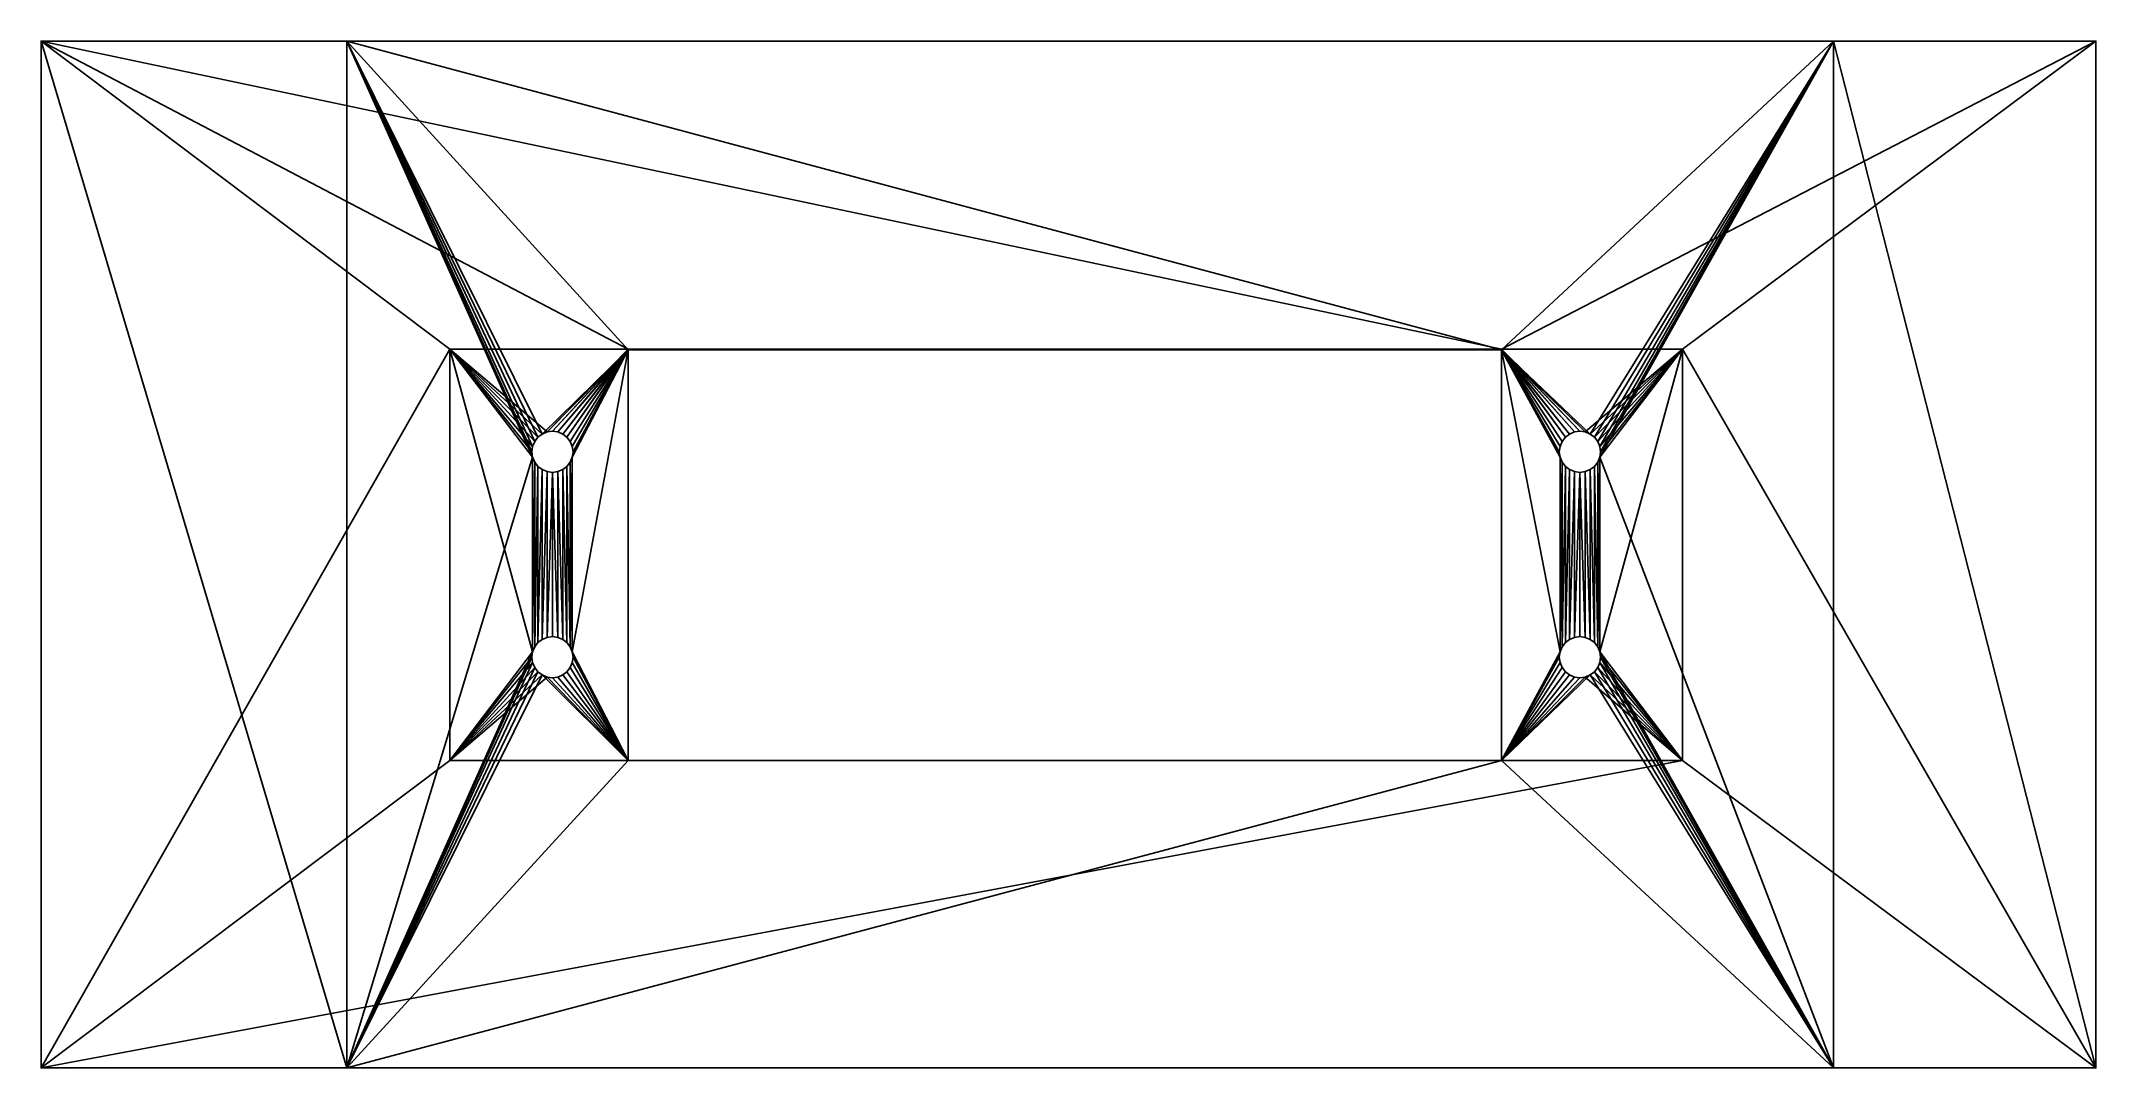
# Model space of a CAD drawing. Extents: x -50 to 50, y -25 to 25.
import ezdxf

# ---------------------------------------------------------------- set-up
doc = ezdxf.new("R2010")
doc.units = 0

msp = doc.modelspace()

# ---------------------------------------------------------------- linework, layer by layer
for points in [[(21.187241, 10), (-21.312759, 10), (-49.886658, 25)], [(-49.886658, 25), (-21.312759, 10), (-30, 10)], [(-49.886658, 25), (-30, 10), (-49.886658, -25)], [(50.113342, 25), (21.187241, 10), (-49.886658, 25)], [(-49.886658, 25), (-49.886658, -25), (-49.886658, 25, 10)], [(-49.886658, 25, 10), (-49.886658, -25), (-49.886658, -25, 10)], [(-49.886658, 25), (-35, 25, 10), (50.113342, 25)], [(-49.886658, 25), (-49.886658, 25, 10), (-35, 25, 10)], [(-35, 25, 10), (-49.886658, 25, 10), (-35, -25, 10)], [(-35, -25, 10), (-49.886658, 25, 10), (-49.886658, -25, 10)], [(-35, 25, 10), (-35, -25, 10), (-35, 25, 30)], [(-35, 25, 30), (-35, -25, 10), (-35, -25, 30)], [(-35, -25, 30), (-25.965927, 4.741181, 30), (-35, 25, 30)], [(-35, 25, 30), (-25.965927, 4.741181, 30), (-26, 5, 30)], [(-35, 25, 30), (-26, 5, 30), (-25.965927, 5.258819, 30)], [(-25.965927, 5.258819, 30), (-25.866026, 5.5, 30), (-35, 25, 30)], [(-35, 25, 30), (-25.866026, 5.5, 30), (-25.707108, 5.707107, 30)], [(-35, 25, 30), (-25.707108, 5.707107, 30), (-25.5, 5.866025, 30)], [(-35, 25, 30), (-25.5, 5.866025, 30), (-21.312759, 9.973279, 30)], [(-21.312759, 9.973279, 30), (21.187241, 9.973279, 30), (-35, 25, 30)], [(-35, 25, 30), (21.187241, 9.973279, 30), (37.349258, 25, 30)], [(50.113342, 25), (-35, 25, 10), (37.349258, 25, 10)], [(-35, 25, 30), (37.349258, 25, 30), (-35, 25, 10)], [(-35, 25, 10), (37.349258, 25, 30), (37.349258, 25, 10)], [(50.113342, 25), (30, 10), (21.187241, 10)], [(21.187241, 9.973279, 30), (25.5, 5.866025, 30), (37.349258, 25, 30)], [(37.349258, 25, 30), (25.5, 5.866025, 30), (25.707108, 5.707107, 30)], [(37.349258, 25, 30), (25.707108, 5.707107, 30), (25.866026, 5.5, 30)], [(25.866026, 5.5, 30), (25.965927, 5.258819, 30), (37.349258, 25, 30)], [(25.965927, 5.258819, 30), (26, 5, 30), (37.349258, 25, 30)], [(37.349258, 25, 30), (26, 5, 30), (25.965927, 4.741181, 30)], [(37.349258, 25, 30), (25.965927, 4.741181, 30), (37.349258, -25, 30)], [(50.113342, -25), (30, 10), (50.113342, 25)], [(37.349258, -25, 10), (37.349258, 25, 10), (37.349258, -25, 30)], [(37.349258, -25, 30), (37.349258, 25, 10), (37.349258, 25, 30)], [(37.349258, -25, 10), (50.113342, -25, 10), (37.349258, 25, 10)], [(37.349258, 25, 10), (50.113342, -25, 10), (50.113342, 25, 10)], [(50.113342, 25), (37.349258, 25, 10), (50.113342, 25, 10)], [(50.113342, -25), (50.113342, 25), (50.113342, -25, 10)], [(50.113342, -25, 10), (50.113342, 25), (50.113342, 25, 10)], [(-49.886658, -25), (-30, 10), (-30, -10.026721)], [(-30, -10.026721), (-30, 10), (-30, -10.026721, 10)], [(-30, -10.026721, 10), (-30, 10), (-30, 10, 10)], [(-30, 10), (-21.312759, 10), (-30, 10, 10)], [(-30, 10, 10), (-21.312759, 10), (-21.312759, 10, 10)], [(-25.965927, 4.741181, 10), (-25.965927, -4.741181, 10), (-30, 10, 10)], [(-30, 10, 10), (-25.965927, -4.741181, 10), (-30, -10.026721, 10)], [(-21.312759, 10, 10), (-25.25882, 5.965926, 10), (-30, 10, 10)], [(-30, 10, 10), (-25.25882, 5.965926, 10), (-25.5, 5.866025, 10)], [(-30, 10, 10), (-25.5, 5.866025, 10), (-25.707108, 5.707107, 10)], [(-25.707108, 5.707107, 10), (-25.866026, 5.5, 10), (-30, 10, 10)], [(-30, 10, 10), (-25.866026, 5.5, 10), (-25.965927, 5.258819, 10)], [(-30, 10, 10), (-25.965927, 5.258819, 10), (-26, 5, 10)], [(-26, 5, 10), (-25.965927, 4.741181, 10), (-30, 10, 10)], [(-21.312759, 10, 10), (-25, 6, 10), (-25.25882, 5.965926, 10)], [(-24.74118, 5.965926, 10), (-25, 6, 10), (-21.312759, 10, 10)], [(-21.312759, 10, 10), (-24.5, 5.866025, 10), (-24.74118, 5.965926, 10)], [(-21.312759, 10, 10), (-24.292894, 5.707107, 10), (-24.5, 5.866025, 10)], [(-21.312759, 9.973279, 10), (-24.292894, 5.707107, 10), (-21.312759, 10, 10)], [(-21.312759, 9.973279), (-21.312759, 9.973279, 10), (-21.312759, 10)], [(-21.312759, 10), (-21.312759, 9.973279, 10), (-21.312759, 10, 10)], [(21.187241, 9.973279), (-21.312759, 9.973279), (21.187241, 10)], [(21.187241, 10), (-21.312759, 9.973279), (-21.312759, 10)], [(21.187241, 9.973279, 10), (21.187241, 9.973279), (21.187241, 10, 10)], [(21.187241, 10, 10), (21.187241, 9.973279), (21.187241, 10)], [(21.187241, 10), (30, 10), (21.187241, 10, 10)], [(21.187241, 10, 10), (30, 10), (30, 10, 10)], [(30, 10, 10), (25.25882, 5.965926, 10), (21.187241, 10, 10)], [(21.187241, 10, 10), (25.25882, 5.965926, 10), (25, 6, 10)], [(21.187241, 10, 10), (25, 6, 10), (24.74118, 5.965926, 10)], [(24.74118, 5.965926, 10), (24.5, 5.866025, 10), (21.187241, 10, 10)], [(21.187241, 10, 10), (24.5, 5.866025, 10), (24.292894, 5.707107, 10)], [(21.187241, 10, 10), (24.292894, 5.707107, 10), (21.187241, 9.973279, 10)], [(30, 10, 10), (25.5, 5.866025, 10), (25.25882, 5.965926, 10)], [(30, 10, 10), (25.707108, 5.707107, 10), (25.5, 5.866025, 10)], [(25.866026, 5.5, 10), (25.707108, 5.707107, 10), (30, 10, 10)], [(30, 10, 10), (25.965927, 5.258819, 10), (25.866026, 5.5, 10)], [(25.965927, 4.741181, 10), (26, 5, 10), (30, 10, 10)], [(30, 10, 10), (26, 5, 10), (25.965927, 5.258819, 10)], [(30, -10.026721, 10), (25.965927, -4.741181, 10), (30, 10, 10)], [(30, 10, 10), (25.965927, -4.741181, 10), (25.965927, 4.741181, 10)], [(50.113342, -25), (30, -10.026721), (30, 10)], [(30, 10), (30, -10.026721), (30, 10, 10)], [(30, 10, 10), (30, -10.026721), (30, -10.026721, 10)], [(-21.312759, 9.973279, 30), (-25.5, 5.866025, 30), (-25.25882, 5.965926, 30)], [(-21.312759, 9.973279, 30), (-25.25882, 5.965926, 30), (-25, 6, 30)], [(-25, 6, 30), (-24.74118, 5.965926, 30), (-21.312759, 9.973279, 30)], [(-21.312759, 9.973279, 30), (-24.74118, 5.965926, 30), (-24.5, 5.866025, 30)], [(-21.312759, 9.973279, 30), (-24.5, 5.866025, 30), (-24.292894, 5.707107, 30)], [(-21.312759, 9.973279, 10), (-24.133974, 5.5, 10), (-24.292894, 5.707107, 10)], [(-24.292894, 5.707107, 30), (-24.133974, 5.5, 30), (-21.312759, 9.973279, 30)], [(-21.312759, 9.973279, 10), (-24.034075, 5.258819, 10), (-24.133974, 5.5, 10)], [(-21.312759, 9.973279, 30), (-24.133974, 5.5, 30), (-24.034075, 5.258819, 30)], [(-21.312759, -10.026721, 10), (-24.034075, -4.741181, 10), (-21.312759, 9.973279, 10)], [(-21.312759, 9.973279, 10), (-24.034075, -4.741181, 10), (-24.034075, 4.741181, 10)], [(-21.312759, 9.973279, 10), (-24.034075, 4.741181, 10), (-24, 5, 10)], [(-24, 5, 10), (-24.034075, 5.258819, 10), (-21.312759, 9.973279, 10)], [(-24.034075, 4.741181, 30), (-24.034075, -4.741181, 30), (-21.312759, 9.973279, 30)], [(-21.312759, 9.973279, 30), (-24.034075, -4.741181, 30), (-21.312759, -10.026721, 30)], [(-24.034075, 5.258819, 30), (-24, 5, 30), (-21.312759, 9.973279, 30)], [(-21.312759, 9.973279, 30), (-24, 5, 30), (-24.034075, 4.741181, 30)], [(21.187241, 9.973279, 30), (-21.312759, 9.973279, 30), (21.187241, 9.973279, 10)], [(21.187241, 9.973279, 10), (-21.312759, 9.973279, 30), (-21.312759, 9.973279, 10)], [(21.187241, 9.973279, 10), (-21.312759, 9.973279, 10), (21.187241, 9.973279)], [(21.187241, 9.973279), (-21.312759, 9.973279, 10), (-21.312759, 9.973279)], [(-21.312759, -10.026721, 10), (-21.312759, 9.973279, 10), (-21.312759, -10.026721, 30)], [(-21.312759, -10.026721, 30), (-21.312759, 9.973279, 10), (-21.312759, 9.973279, 30)], [(21.187241, 9.973279, 10), (24.292894, 5.707107, 10), (24.133974, 5.5, 10)], [(21.187241, 9.973279, 10), (24.133974, 5.5, 10), (24.034075, 5.258819, 10)], [(24.034075, 5.258819, 10), (24, 5, 10), (21.187241, 9.973279, 10)], [(21.187241, 9.973279, 10), (24, 5, 10), (24.034075, 4.741181, 10)], [(21.187241, 9.973279, 10), (24.034075, 4.741181, 10), (24.034075, -4.741181, 10)], [(21.187241, 9.973279, 10), (24.034075, -4.741181, 10), (21.187241, -10.026721, 10)], [(21.187241, 9.973279, 10), (21.187241, -10.026721, 10), (21.187241, 9.973279, 30)], [(21.187241, 9.973279, 30), (21.187241, -10.026721, 10), (21.187241, -10.026721, 30)], [(24, 5, 30), (21.187241, 9.973279, 30), (24.034075, 4.741181, 30)], [(24.034075, 4.741181, 30), (21.187241, 9.973279, 30), (24.034075, -4.741181, 30)], [(24, 5, 30), (24.034075, 5.258819, 30), (21.187241, 9.973279, 30)], [(21.187241, 9.973279, 30), (24.034075, 5.258819, 30), (24.133974, 5.5, 30)], [(21.187241, 9.973279, 30), (24.133974, 5.5, 30), (24.292894, 5.707107, 30)], [(24.292894, 5.707107, 30), (24.5, 5.866025, 30), (21.187241, 9.973279, 30)], [(21.187241, 9.973279, 30), (24.5, 5.866025, 30), (24.74118, 5.965926, 30)], [(21.187241, 9.973279, 30), (24.74118, 5.965926, 30), (25, 6, 30)], [(25, 6, 30), (25.25882, 5.965926, 30), (21.187241, 9.973279, 30)], [(21.187241, 9.973279, 30), (25.25882, 5.965926, 30), (25.5, 5.866025, 30)], [(21.187241, 9.973279, 30), (21.187241, -10.026721, 30), (24.034075, -4.741181, 30)], [(-25, 6, 10), (-25, 6, 15), (-25.25882, 5.965926, 10)], [(-25.25882, 5.965926, 10), (-25, 6, 15), (-25.25882, 5.965926, 15)], [(-25.25882, 5.965926, 30), (-25.25882, 5.965926, 25), (-25, 6, 30)], [(-25, 6, 30), (-25.25882, 5.965926, 25), (-25, 6, 25)], [(-25, 6, 15), (-25, 6, 20), (-25.25882, 5.965926, 15)], [(-25.25882, 5.965926, 15), (-25, 6, 20), (-25.25882, 5.965926, 20)], [(-25, 6, 20), (-25, 6, 25), (-25.25882, 5.965926, 20)], [(-25.25882, 5.965926, 20), (-25, 6, 25), (-25.25882, 5.965926, 25)], [(-24.74118, 5.965926, 10), (-24.74118, 5.965926, 15), (-25, 6, 10)], [(-25, 6, 10), (-24.74118, 5.965926, 15), (-25, 6, 15)], [(-25, 6, 30), (-25, 6, 25), (-24.74118, 5.965926, 30)], [(-24.74118, 5.965926, 30), (-25, 6, 25), (-24.74118, 5.965926, 25)], [(-24.74118, 5.965926, 15), (-24.74118, 5.965926, 20), (-25, 6, 15)], [(-25, 6, 15), (-24.74118, 5.965926, 20), (-25, 6, 20)], [(-24.74118, 5.965926, 20), (-24.74118, 5.965926, 25), (-25, 6, 20)], [(-25, 6, 20), (-24.74118, 5.965926, 25), (-25, 6, 25)], [(25, 6, 10), (25, 6, 15), (24.74118, 5.965926, 10)], [(24.74118, 5.965926, 10), (25, 6, 15), (24.74118, 5.965926, 15)], [(24.74118, 5.965926, 30), (24.74118, 5.965926, 25), (25, 6, 30)], [(25, 6, 30), (24.74118, 5.965926, 25), (25, 6, 25)], [(25, 6, 15), (25, 6, 20), (24.74118, 5.965926, 15)], [(24.74118, 5.965926, 15), (25, 6, 20), (24.74118, 5.965926, 20)], [(25, 6, 20), (25, 6, 25), (24.74118, 5.965926, 20)], [(24.74118, 5.965926, 20), (25, 6, 25), (24.74118, 5.965926, 25)], [(25.25882, 5.965926, 10), (25.25882, 5.965926, 15), (25, 6, 10)], [(25, 6, 10), (25.25882, 5.965926, 15), (25, 6, 15)], [(25, 6, 30), (25, 6, 25), (25.25882, 5.965926, 30)], [(25.25882, 5.965926, 30), (25, 6, 25), (25.25882, 5.965926, 25)], [(25.25882, 5.965926, 15), (25.25882, 5.965926, 20), (25, 6, 15)], [(25, 6, 15), (25.25882, 5.965926, 20), (25, 6, 20)], [(25.25882, 5.965926, 20), (25.25882, 5.965926, 25), (25, 6, 20)], [(25, 6, 20), (25.25882, 5.965926, 25), (25, 6, 25)], [(-25.965927, 5.258819, 10), (-25.965927, 5.258819, 15), (-26, 5, 10)], [(-26, 5, 10), (-25.965927, 5.258819, 15), (-26, 5, 15)], [(-26, 5, 30), (-26, 5, 25), (-25.965927, 5.258819, 30)], [(-25.965927, 5.258819, 30), (-26, 5, 25), (-25.965927, 5.258819, 25)], [(-25.965927, 5.258819, 15), (-25.965927, 5.258819, 20), (-26, 5, 15)], [(-26, 5, 15), (-25.965927, 5.258819, 20), (-26, 5, 20)], [(-25.965927, 5.258819, 20), (-25.965927, 5.258819, 25), (-26, 5, 20)], [(-26, 5, 20), (-25.965927, 5.258819, 25), (-26, 5, 25)], [(-26, 5, 10), (-26, 5, 15), (-25.965927, 4.741181, 10)], [(-25.965927, 4.741181, 10), (-26, 5, 15), (-25.965927, 4.741181, 15)], [(-25.965927, 4.741181, 30), (-25.965927, 4.741181, 25), (-26, 5, 30)], [(-26, 5, 30), (-25.965927, 4.741181, 25), (-26, 5, 25)], [(-26, 5, 15), (-26, 5, 20), (-25.965927, 4.741181, 15)], [(-25.965927, 4.741181, 15), (-26, 5, 20), (-25.965927, 4.741181, 20)], [(-26, 5, 20), (-26, 5, 25), (-25.965927, 4.741181, 20)], [(-25.965927, 4.741181, 20), (-26, 5, 25), (-25.965927, 4.741181, 25)], [(-25.866026, 5.5, 10), (-25.866026, 5.5, 15), (-25.965927, 5.258819, 10)], [(-25.965927, 5.258819, 10), (-25.866026, 5.5, 15), (-25.965927, 5.258819, 15)], [(-25.965927, 5.258819, 30), (-25.965927, 5.258819, 25), (-25.866026, 5.5, 30)], [(-25.866026, 5.5, 30), (-25.965927, 5.258819, 25), (-25.866026, 5.5, 25)], [(-25.866026, 5.5, 15), (-25.866026, 5.5, 20), (-25.965927, 5.258819, 15)], [(-25.965927, 5.258819, 15), (-25.866026, 5.5, 20), (-25.965927, 5.258819, 20)], [(-25.866026, 5.5, 20), (-25.866026, 5.5, 25), (-25.965927, 5.258819, 20)], [(-25.965927, 5.258819, 20), (-25.866026, 5.5, 25), (-25.965927, 5.258819, 25)], [(-25.707108, 5.707107, 10), (-25.707108, 5.707107, 15), (-25.866026, 5.5, 10)], [(-25.866026, 5.5, 10), (-25.707108, 5.707107, 15), (-25.866026, 5.5, 15)], [(-25.866026, 5.5, 30), (-25.866026, 5.5, 25), (-25.707108, 5.707107, 30)], [(-25.707108, 5.707107, 30), (-25.866026, 5.5, 25), (-25.707108, 5.707107, 25)], [(-25.707108, 5.707107, 15), (-25.707108, 5.707107, 20), (-25.866026, 5.5, 15)], [(-25.866026, 5.5, 15), (-25.707108, 5.707107, 20), (-25.866026, 5.5, 20)], [(-25.707108, 5.707107, 20), (-25.707108, 5.707107, 25), (-25.866026, 5.5, 20)], [(-25.866026, 5.5, 20), (-25.707108, 5.707107, 25), (-25.866026, 5.5, 25)], [(-25.5, 5.866025, 10), (-25.5, 5.866025, 15), (-25.707108, 5.707107, 10)], [(-25.707108, 5.707107, 10), (-25.5, 5.866025, 15), (-25.707108, 5.707107, 15)], [(-25.707108, 5.707107, 30), (-25.707108, 5.707107, 25), (-25.5, 5.866025, 30)], [(-25.5, 5.866025, 30), (-25.707108, 5.707107, 25), (-25.5, 5.866025, 25)], [(-25.5, 5.866025, 15), (-25.5, 5.866025, 20), (-25.707108, 5.707107, 15)], [(-25.707108, 5.707107, 15), (-25.5, 5.866025, 20), (-25.707108, 5.707107, 20)], [(-25.5, 5.866025, 20), (-25.5, 5.866025, 25), (-25.707108, 5.707107, 20)], [(-25.707108, 5.707107, 20), (-25.5, 5.866025, 25), (-25.707108, 5.707107, 25)], [(-25.25882, 5.965926, 10), (-25.25882, 5.965926, 15), (-25.5, 5.866025, 10)], [(-25.5, 5.866025, 10), (-25.25882, 5.965926, 15), (-25.5, 5.866025, 15)], [(-25.5, 5.866025, 30), (-25.5, 5.866025, 25), (-25.25882, 5.965926, 30)], [(-25.25882, 5.965926, 30), (-25.5, 5.866025, 25), (-25.25882, 5.965926, 25)], [(-25.25882, 5.965926, 15), (-25.25882, 5.965926, 20), (-25.5, 5.866025, 15)], [(-25.5, 5.866025, 15), (-25.25882, 5.965926, 20), (-25.5, 5.866025, 20)], [(-25.25882, 5.965926, 20), (-25.25882, 5.965926, 25), (-25.5, 5.866025, 20)], [(-25.5, 5.866025, 20), (-25.25882, 5.965926, 25), (-25.5, 5.866025, 25)], [(-24.5, 5.866025, 10), (-24.5, 5.866025, 15), (-24.74118, 5.965926, 10)], [(-24.74118, 5.965926, 10), (-24.5, 5.866025, 15), (-24.74118, 5.965926, 15)], [(-24.74118, 5.965926, 30), (-24.74118, 5.965926, 25), (-24.5, 5.866025, 30)], [(-24.5, 5.866025, 30), (-24.74118, 5.965926, 25), (-24.5, 5.866025, 25)], [(-24.5, 5.866025, 15), (-24.5, 5.866025, 20), (-24.74118, 5.965926, 15)], [(-24.74118, 5.965926, 15), (-24.5, 5.866025, 20), (-24.74118, 5.965926, 20)], [(-24.5, 5.866025, 20), (-24.5, 5.866025, 25), (-24.74118, 5.965926, 20)], [(-24.74118, 5.965926, 20), (-24.5, 5.866025, 25), (-24.74118, 5.965926, 25)], [(-24.292894, 5.707107, 10), (-24.292894, 5.707107, 15), (-24.5, 5.866025, 10)], [(-24.5, 5.866025, 10), (-24.292894, 5.707107, 15), (-24.5, 5.866025, 15)], [(-24.5, 5.866025, 30), (-24.5, 5.866025, 25), (-24.292894, 5.707107, 30)], [(-24.292894, 5.707107, 30), (-24.5, 5.866025, 25), (-24.292894, 5.707107, 25)], [(-24.292894, 5.707107, 15), (-24.292894, 5.707107, 20), (-24.5, 5.866025, 15)], [(-24.5, 5.866025, 15), (-24.292894, 5.707107, 20), (-24.5, 5.866025, 20)], [(-24.292894, 5.707107, 20), (-24.292894, 5.707107, 25), (-24.5, 5.866025, 20)], [(-24.5, 5.866025, 20), (-24.292894, 5.707107, 25), (-24.5, 5.866025, 25)], [(-24.133974, 5.5, 10), (-24.133974, 5.5, 15), (-24.292894, 5.707107, 10)], [(-24.292894, 5.707107, 10), (-24.133974, 5.5, 15), (-24.292894, 5.707107, 15)], [(-24.292894, 5.707107, 30), (-24.292894, 5.707107, 25), (-24.133974, 5.5, 30)], [(-24.133974, 5.5, 30), (-24.292894, 5.707107, 25), (-24.133974, 5.5, 25)], [(-24.133974, 5.5, 15), (-24.133974, 5.5, 20), (-24.292894, 5.707107, 15)], [(-24.292894, 5.707107, 15), (-24.133974, 5.5, 20), (-24.292894, 5.707107, 20)], [(-24.133974, 5.5, 20), (-24.133974, 5.5, 25), (-24.292894, 5.707107, 20)], [(-24.292894, 5.707107, 20), (-24.133974, 5.5, 25), (-24.292894, 5.707107, 25)], [(-24.034075, 5.258819, 10), (-24.034075, 5.258819, 15), (-24.133974, 5.5, 10)], [(-24.133974, 5.5, 10), (-24.034075, 5.258819, 15), (-24.133974, 5.5, 15)], [(-24.133974, 5.5, 30), (-24.133974, 5.5, 25), (-24.034075, 5.258819, 30)], [(-24.034075, 5.258819, 30), (-24.133974, 5.5, 25), (-24.034075, 5.258819, 25)], [(-24.034075, 5.258819, 15), (-24.034075, 5.258819, 20), (-24.133974, 5.5, 15)], [(-24.133974, 5.5, 15), (-24.034075, 5.258819, 20), (-24.133974, 5.5, 20)], [(-24.034075, 5.258819, 20), (-24.034075, 5.258819, 25), (-24.133974, 5.5, 20)], [(-24.133974, 5.5, 20), (-24.034075, 5.258819, 25), (-24.133974, 5.5, 25)], [(-24, 5, 10), (-24, 5, 15), (-24.034075, 5.258819, 10)], [(-24.034075, 5.258819, 10), (-24, 5, 15), (-24.034075, 5.258819, 15)], [(-24.034075, 5.258819, 30), (-24.034075, 5.258819, 25), (-24, 5, 30)], [(-24, 5, 30), (-24.034075, 5.258819, 25), (-24, 5, 25)], [(-24, 5, 15), (-24, 5, 20), (-24.034075, 5.258819, 15)], [(-24.034075, 5.258819, 15), (-24, 5, 20), (-24.034075, 5.258819, 20)], [(-24, 5, 20), (-24, 5, 25), (-24.034075, 5.258819, 20)], [(-24.034075, 5.258819, 20), (-24, 5, 25), (-24.034075, 5.258819, 25)], [(-24.034075, 4.741181, 10), (-24.034075, 4.741181, 15), (-24, 5, 10)], [(-24, 5, 10), (-24.034075, 4.741181, 15), (-24, 5, 15)], [(-24, 5, 30), (-24, 5, 25), (-24.034075, 4.741181, 30)], [(-24.034075, 4.741181, 30), (-24, 5, 25), (-24.034075, 4.741181, 25)], [(-24.034075, 4.741181, 15), (-24.034075, 4.741181, 20), (-24, 5, 15)], [(-24, 5, 15), (-24.034075, 4.741181, 20), (-24, 5, 20)], [(-24.034075, 4.741181, 20), (-24.034075, 4.741181, 25), (-24, 5, 20)], [(-24, 5, 20), (-24.034075, 4.741181, 25), (-24, 5, 25)], [(24.034075, 5.258819, 10), (24.034075, 5.258819, 15), (24, 5, 10)], [(24, 5, 10), (24.034075, 5.258819, 15), (24, 5, 15)], [(24, 5, 30), (24, 5, 25), (24.034075, 5.258819, 30)], [(24.034075, 5.258819, 30), (24, 5, 25), (24.034075, 5.258819, 25)], [(24.034075, 5.258819, 15), (24.034075, 5.258819, 20), (24, 5, 15)], [(24, 5, 15), (24.034075, 5.258819, 20), (24, 5, 20)], [(24.034075, 5.258819, 20), (24.034075, 5.258819, 25), (24, 5, 20)], [(24, 5, 20), (24.034075, 5.258819, 25), (24, 5, 25)], [(24, 5, 10), (24, 5, 15), (24.034075, 4.741181, 10)], [(24.034075, 4.741181, 10), (24, 5, 15), (24.034075, 4.741181, 15)], [(24.034075, 4.741181, 30), (24.034075, 4.741181, 25), (24, 5, 30)], [(24, 5, 30), (24.034075, 4.741181, 25), (24, 5, 25)], [(24, 5, 15), (24, 5, 20), (24.034075, 4.741181, 15)], [(24.034075, 4.741181, 15), (24, 5, 20), (24.034075, 4.741181, 20)], [(24, 5, 20), (24, 5, 25), (24.034075, 4.741181, 20)], [(24.034075, 4.741181, 20), (24, 5, 25), (24.034075, 4.741181, 25)], [(24.133974, 5.5, 10), (24.133974, 5.5, 15), (24.034075, 5.258819, 10)], [(24.034075, 5.258819, 10), (24.133974, 5.5, 15), (24.034075, 5.258819, 15)], [(24.034075, 5.258819, 30), (24.034075, 5.258819, 25), (24.133974, 5.5, 30)], [(24.133974, 5.5, 30), (24.034075, 5.258819, 25), (24.133974, 5.5, 25)], [(24.133974, 5.5, 15), (24.133974, 5.5, 20), (24.034075, 5.258819, 15)], [(24.034075, 5.258819, 15), (24.133974, 5.5, 20), (24.034075, 5.258819, 20)], [(24.133974, 5.5, 20), (24.133974, 5.5, 25), (24.034075, 5.258819, 20)], [(24.034075, 5.258819, 20), (24.133974, 5.5, 25), (24.034075, 5.258819, 25)], [(24.292894, 5.707107, 10), (24.292894, 5.707107, 15), (24.133974, 5.5, 10)], [(24.133974, 5.5, 10), (24.292894, 5.707107, 15), (24.133974, 5.5, 15)], [(24.133974, 5.5, 30), (24.133974, 5.5, 25), (24.292894, 5.707107, 30)], [(24.292894, 5.707107, 30), (24.133974, 5.5, 25), (24.292894, 5.707107, 25)], [(24.292894, 5.707107, 15), (24.292894, 5.707107, 20), (24.133974, 5.5, 15)], [(24.133974, 5.5, 15), (24.292894, 5.707107, 20), (24.133974, 5.5, 20)], [(24.292894, 5.707107, 20), (24.292894, 5.707107, 25), (24.133974, 5.5, 20)], [(24.133974, 5.5, 20), (24.292894, 5.707107, 25), (24.133974, 5.5, 25)], [(24.5, 5.866025, 10), (24.5, 5.866025, 15), (24.292894, 5.707107, 10)], [(24.292894, 5.707107, 10), (24.5, 5.866025, 15), (24.292894, 5.707107, 15)], [(24.292894, 5.707107, 30), (24.292894, 5.707107, 25), (24.5, 5.866025, 30)], [(24.5, 5.866025, 30), (24.292894, 5.707107, 25), (24.5, 5.866025, 25)], [(24.5, 5.866025, 15), (24.5, 5.866025, 20), (24.292894, 5.707107, 15)], [(24.292894, 5.707107, 15), (24.5, 5.866025, 20), (24.292894, 5.707107, 20)], [(24.5, 5.866025, 20), (24.5, 5.866025, 25), (24.292894, 5.707107, 20)], [(24.292894, 5.707107, 20), (24.5, 5.866025, 25), (24.292894, 5.707107, 25)], [(24.74118, 5.965926, 10), (24.74118, 5.965926, 15), (24.5, 5.866025, 10)], [(24.5, 5.866025, 10), (24.74118, 5.965926, 15), (24.5, 5.866025, 15)], [(24.5, 5.866025, 30), (24.5, 5.866025, 25), (24.74118, 5.965926, 30)], [(24.74118, 5.965926, 30), (24.5, 5.866025, 25), (24.74118, 5.965926, 25)], [(24.74118, 5.965926, 15), (24.74118, 5.965926, 20), (24.5, 5.866025, 15)], [(24.5, 5.866025, 15), (24.74118, 5.965926, 20), (24.5, 5.866025, 20)], [(24.74118, 5.965926, 20), (24.74118, 5.965926, 25), (24.5, 5.866025, 20)], [(24.5, 5.866025, 20), (24.74118, 5.965926, 25), (24.5, 5.866025, 25)], [(25.5, 5.866025, 10), (25.5, 5.866025, 15), (25.25882, 5.965926, 10)], [(25.25882, 5.965926, 10), (25.5, 5.866025, 15), (25.25882, 5.965926, 15)], [(25.25882, 5.965926, 30), (25.25882, 5.965926, 25), (25.5, 5.866025, 30)], [(25.5, 5.866025, 30), (25.25882, 5.965926, 25), (25.5, 5.866025, 25)], [(25.5, 5.866025, 15), (25.5, 5.866025, 20), (25.25882, 5.965926, 15)], [(25.25882, 5.965926, 15), (25.5, 5.866025, 20), (25.25882, 5.965926, 20)], [(25.5, 5.866025, 20), (25.5, 5.866025, 25), (25.25882, 5.965926, 20)], [(25.25882, 5.965926, 20), (25.5, 5.866025, 25), (25.25882, 5.965926, 25)], [(25.707108, 5.707107, 10), (25.707108, 5.707107, 15), (25.5, 5.866025, 10)], [(25.5, 5.866025, 10), (25.707108, 5.707107, 15), (25.5, 5.866025, 15)], [(25.5, 5.866025, 30), (25.5, 5.866025, 25), (25.707108, 5.707107, 30)], [(25.707108, 5.707107, 30), (25.5, 5.866025, 25), (25.707108, 5.707107, 25)], [(25.707108, 5.707107, 15), (25.707108, 5.707107, 20), (25.5, 5.866025, 15)], [(25.5, 5.866025, 15), (25.707108, 5.707107, 20), (25.5, 5.866025, 20)], [(25.707108, 5.707107, 20), (25.707108, 5.707107, 25), (25.5, 5.866025, 20)], [(25.5, 5.866025, 20), (25.707108, 5.707107, 25), (25.5, 5.866025, 25)], [(25.866026, 5.5, 10), (25.866026, 5.5, 15), (25.707108, 5.707107, 10)], [(25.707108, 5.707107, 10), (25.866026, 5.5, 15), (25.707108, 5.707107, 15)], [(25.707108, 5.707107, 30), (25.707108, 5.707107, 25), (25.866026, 5.5, 30)], [(25.866026, 5.5, 30), (25.707108, 5.707107, 25), (25.866026, 5.5, 25)], [(25.866026, 5.5, 15), (25.866026, 5.5, 20), (25.707108, 5.707107, 15)], [(25.707108, 5.707107, 15), (25.866026, 5.5, 20), (25.707108, 5.707107, 20)], [(25.866026, 5.5, 20), (25.866026, 5.5, 25), (25.707108, 5.707107, 20)], [(25.707108, 5.707107, 20), (25.866026, 5.5, 25), (25.707108, 5.707107, 25)], [(25.965927, 5.258819, 10), (25.965927, 5.258819, 15), (25.866026, 5.5, 10)], [(25.866026, 5.5, 10), (25.965927, 5.258819, 15), (25.866026, 5.5, 15)], [(25.866026, 5.5, 30), (25.866026, 5.5, 25), (25.965927, 5.258819, 30)], [(25.965927, 5.258819, 30), (25.866026, 5.5, 25), (25.965927, 5.258819, 25)], [(25.965927, 5.258819, 15), (25.965927, 5.258819, 20), (25.866026, 5.5, 15)], [(25.866026, 5.5, 15), (25.965927, 5.258819, 20), (25.866026, 5.5, 20)], [(25.965927, 5.258819, 20), (25.965927, 5.258819, 25), (25.866026, 5.5, 20)], [(25.866026, 5.5, 20), (25.965927, 5.258819, 25), (25.866026, 5.5, 25)], [(26, 5, 10), (26, 5, 15), (25.965927, 5.258819, 10)], [(25.965927, 5.258819, 10), (26, 5, 15), (25.965927, 5.258819, 15)], [(25.965927, 5.258819, 30), (25.965927, 5.258819, 25), (26, 5, 30)], [(26, 5, 30), (25.965927, 5.258819, 25), (26, 5, 25)], [(26, 5, 15), (26, 5, 20), (25.965927, 5.258819, 15)], [(25.965927, 5.258819, 15), (26, 5, 20), (25.965927, 5.258819, 20)], [(26, 5, 20), (26, 5, 25), (25.965927, 5.258819, 20)], [(25.965927, 5.258819, 20), (26, 5, 25), (25.965927, 5.258819, 25)], [(25.965927, 4.741181, 10), (25.965927, 4.741181, 15), (26, 5, 10)], [(26, 5, 10), (25.965927, 4.741181, 15), (26, 5, 15)], [(26, 5, 30), (26, 5, 25), (25.965927, 4.741181, 30)], [(25.965927, 4.741181, 30), (26, 5, 25), (25.965927, 4.741181, 25)], [(25.965927, 4.741181, 15), (25.965927, 4.741181, 20), (26, 5, 15)], [(26, 5, 15), (25.965927, 4.741181, 20), (26, 5, 20)], [(25.965927, 4.741181, 20), (25.965927, 4.741181, 25), (26, 5, 20)], [(26, 5, 20), (25.965927, 4.741181, 25), (26, 5, 25)], [(-35, -25, 30), (-25.965927, -4.741181, 30), (-25.965927, 4.741181, 30)], [(-25.866026, 4.5, 10), (-25.866026, -4.5, 10), (-25.965927, 4.741181, 10)], [(-25.965927, 4.741181, 10), (-25.866026, -4.5, 10), (-25.965927, -4.741181, 10)], [(-25.965927, 4.741181, 10), (-25.965927, 4.741181, 15), (-25.866026, 4.5, 10)], [(-25.866026, 4.5, 10), (-25.965927, 4.741181, 15), (-25.866026, 4.5, 15)], [(-25.866026, 4.5, 30), (-25.866026, 4.5, 25), (-25.965927, 4.741181, 30)], [(-25.965927, 4.741181, 30), (-25.866026, 4.5, 25), (-25.965927, 4.741181, 25)], [(-25.965927, 4.741181, 15), (-25.965927, 4.741181, 20), (-25.866026, 4.5, 15)], [(-25.866026, 4.5, 15), (-25.965927, 4.741181, 20), (-25.866026, 4.5, 20)], [(-25.965927, 4.741181, 20), (-25.965927, 4.741181, 25), (-25.866026, 4.5, 20)], [(-25.866026, 4.5, 20), (-25.965927, 4.741181, 25), (-25.866026, 4.5, 25)], [(-25.965927, 4.741181, 30), (-25.965927, -4.741181, 30), (-25.866026, -4.5, 30)], [(-25.965927, 4.741181, 30), (-25.866026, -4.5, 30), (-25.866026, 4.5, 30)], [(-25.707108, 4.292893, 10), (-25.866026, -4.5, 10), (-25.866026, 4.5, 10)], [(-25.866026, 4.5, 10), (-25.866026, 4.5, 15), (-25.707108, 4.292893, 10)], [(-25.707108, 4.292893, 10), (-25.866026, 4.5, 15), (-25.707108, 4.292893, 15)], [(-25.707108, 4.292893, 30), (-25.707108, 4.292893, 25), (-25.866026, 4.5, 30)], [(-25.866026, 4.5, 30), (-25.707108, 4.292893, 25), (-25.866026, 4.5, 25)], [(-25.866026, 4.5, 15), (-25.866026, 4.5, 20), (-25.707108, 4.292893, 15)], [(-25.707108, 4.292893, 15), (-25.866026, 4.5, 20), (-25.707108, 4.292893, 20)], [(-25.866026, 4.5, 20), (-25.866026, 4.5, 25), (-25.707108, 4.292893, 20)], [(-25.707108, 4.292893, 20), (-25.866026, 4.5, 25), (-25.707108, 4.292893, 25)], [(-25.866026, 4.5, 30), (-25.866026, -4.5, 30), (-25.707108, 4.292893, 30)], [(-25.707108, 4.292893, 10), (-25.707108, -4.292893, 10), (-25.866026, -4.5, 10)], [(-25.707108, 4.292893, 30), (-25.866026, -4.5, 30), (-25.707108, -4.292893, 30)], [(-25.5, 4.133975, 10), (-25.707108, -4.292893, 10), (-25.707108, 4.292893, 10)], [(-25.707108, 4.292893, 10), (-25.707108, 4.292893, 15), (-25.5, 4.133975, 10)], [(-25.5, 4.133975, 10), (-25.707108, 4.292893, 15), (-25.5, 4.133975, 15)], [(-25.5, 4.133975, 30), (-25.5, 4.133975, 25), (-25.707108, 4.292893, 30)], [(-25.707108, 4.292893, 30), (-25.5, 4.133975, 25), (-25.707108, 4.292893, 25)], [(-25.707108, 4.292893, 15), (-25.707108, 4.292893, 20), (-25.5, 4.133975, 15)], [(-25.5, 4.133975, 15), (-25.707108, 4.292893, 20), (-25.5, 4.133975, 20)], [(-25.707108, 4.292893, 20), (-25.707108, 4.292893, 25), (-25.5, 4.133975, 20)], [(-25.5, 4.133975, 20), (-25.707108, 4.292893, 25), (-25.5, 4.133975, 25)], [(-25.707108, 4.292893, 30), (-25.707108, -4.292893, 30), (-25.5, 4.133975, 30)], [(-25.5, 4.133975, 10), (-25.5, -4.133975, 10), (-25.707108, -4.292893, 10)], [(-25.5, 4.133975, 30), (-25.707108, -4.292893, 30), (-25.5, -4.133975, 30)], [(-25.25882, 4.034074, 10), (-25.5, -4.133975, 10), (-25.5, 4.133975, 10)], [(-25.5, 4.133975, 10), (-25.5, 4.133975, 15), (-25.25882, 4.034074, 10)], [(-25.25882, 4.034074, 10), (-25.5, 4.133975, 15), (-25.25882, 4.034074, 15)], [(-25.25882, 4.034074, 30), (-25.25882, 4.034074, 25), (-25.5, 4.133975, 30)], [(-25.5, 4.133975, 30), (-25.25882, 4.034074, 25), (-25.5, 4.133975, 25)], [(-25.5, 4.133975, 15), (-25.5, 4.133975, 20), (-25.25882, 4.034074, 15)], [(-25.25882, 4.034074, 15), (-25.5, 4.133975, 20), (-25.25882, 4.034074, 20)], [(-25.5, 4.133975, 20), (-25.5, 4.133975, 25), (-25.25882, 4.034074, 20)], [(-25.25882, 4.034074, 20), (-25.5, 4.133975, 25), (-25.25882, 4.034074, 25)], [(-25.5, 4.133975, 30), (-25.5, -4.133975, 30), (-25.25882, 4.034074, 30)], [(-25.25882, 4.034074, 10), (-25.25882, -4.034074, 10), (-25.5, -4.133975, 10)], [(-25.25882, 4.034074, 30), (-25.5, -4.133975, 30), (-25.25882, -4.034074, 30)], [(-25, 4, 10), (-25.25882, -4.034074, 10), (-25.25882, 4.034074, 10)], [(-25.25882, 4.034074, 10), (-25.25882, 4.034074, 15), (-25, 4, 10)], [(-25, 4, 10), (-25.25882, 4.034074, 15), (-25, 4, 15)], [(-25, 4, 30), (-25, 4, 25), (-25.25882, 4.034074, 30)], [(-25.25882, 4.034074, 30), (-25, 4, 25), (-25.25882, 4.034074, 25)], [(-25.25882, 4.034074, 15), (-25.25882, 4.034074, 20), (-25, 4, 15)], [(-25, 4, 15), (-25.25882, 4.034074, 20), (-25, 4, 20)], [(-25.25882, 4.034074, 20), (-25.25882, 4.034074, 25), (-25, 4, 20)], [(-25, 4, 20), (-25.25882, 4.034074, 25), (-25, 4, 25)], [(-25.25882, 4.034074, 30), (-25.25882, -4.034074, 30), (-25, 4, 30)], [(-25, 4, 10), (-25, -4, 10), (-25.25882, -4.034074, 10)], [(-25, 4, 30), (-25.25882, -4.034074, 30), (-25, -4, 30)], [(-24.74118, 4.034074, 10), (-24.74118, -4.034074, 10), (-25, 4, 10)], [(-25, 4, 10), (-25, 4, 15), (-24.74118, 4.034074, 10)], [(-24.74118, 4.034074, 10), (-25, 4, 15), (-24.74118, 4.034074, 15)], [(-24.74118, 4.034074, 30), (-24.74118, 4.034074, 25), (-25, 4, 30)], [(-25, 4, 30), (-24.74118, 4.034074, 25), (-25, 4, 25)], [(-25, 4, 15), (-25, 4, 20), (-24.74118, 4.034074, 15)], [(-24.74118, 4.034074, 15), (-25, 4, 20), (-24.74118, 4.034074, 20)], [(-25, 4, 20), (-25, 4, 25), (-24.74118, 4.034074, 20)], [(-24.74118, 4.034074, 20), (-25, 4, 25), (-24.74118, 4.034074, 25)], [(-25, 4, 30), (-24.74118, -4.034074, 30), (-24.74118, 4.034074, 30)], [(-25, 4, 10), (-24.74118, -4.034074, 10), (-25, -4, 10)], [(-25, 4, 30), (-25, -4, 30), (-24.74118, -4.034074, 30)], [(-24.5, 4.133975, 10), (-24.5, -4.133975, 10), (-24.74118, 4.034074, 10)], [(-24.74118, 4.034074, 10), (-24.74118, 4.034074, 15), (-24.5, 4.133975, 10)], [(-24.5, 4.133975, 10), (-24.74118, 4.034074, 15), (-24.5, 4.133975, 15)], [(-24.5, 4.133975, 30), (-24.5, 4.133975, 25), (-24.74118, 4.034074, 30)], [(-24.74118, 4.034074, 30), (-24.5, 4.133975, 25), (-24.74118, 4.034074, 25)], [(-24.74118, 4.034074, 15), (-24.74118, 4.034074, 20), (-24.5, 4.133975, 15)], [(-24.5, 4.133975, 15), (-24.74118, 4.034074, 20), (-24.5, 4.133975, 20)], [(-24.74118, 4.034074, 20), (-24.74118, 4.034074, 25), (-24.5, 4.133975, 20)], [(-24.5, 4.133975, 20), (-24.74118, 4.034074, 25), (-24.5, 4.133975, 25)], [(-24.74118, 4.034074, 30), (-24.5, -4.133975, 30), (-24.5, 4.133975, 30)], [(-24.74118, 4.034074, 10), (-24.5, -4.133975, 10), (-24.74118, -4.034074, 10)], [(-24.74118, 4.034074, 30), (-24.74118, -4.034074, 30), (-24.5, -4.133975, 30)], [(-24.292894, 4.292893, 10), (-24.292894, -4.292893, 10), (-24.5, 4.133975, 10)], [(-24.5, 4.133975, 10), (-24.5, 4.133975, 15), (-24.292894, 4.292893, 10)], [(-24.292894, 4.292893, 10), (-24.5, 4.133975, 15), (-24.292894, 4.292893, 15)], [(-24.292894, 4.292893, 30), (-24.292894, 4.292893, 25), (-24.5, 4.133975, 30)], [(-24.5, 4.133975, 30), (-24.292894, 4.292893, 25), (-24.5, 4.133975, 25)], [(-24.5, 4.133975, 15), (-24.5, 4.133975, 20), (-24.292894, 4.292893, 15)], [(-24.292894, 4.292893, 15), (-24.5, 4.133975, 20), (-24.292894, 4.292893, 20)], [(-24.5, 4.133975, 20), (-24.5, 4.133975, 25), (-24.292894, 4.292893, 20)], [(-24.292894, 4.292893, 20), (-24.5, 4.133975, 25), (-24.292894, 4.292893, 25)], [(-24.5, 4.133975, 30), (-24.292894, -4.292893, 30), (-24.292894, 4.292893, 30)], [(-24.5, 4.133975, 10), (-24.292894, -4.292893, 10), (-24.5, -4.133975, 10)], [(-24.5, 4.133975, 30), (-24.5, -4.133975, 30), (-24.292894, -4.292893, 30)], [(-24.133974, 4.5, 10), (-24.133974, -4.5, 10), (-24.292894, 4.292893, 10)], [(-24.292894, 4.292893, 10), (-24.292894, 4.292893, 15), (-24.133974, 4.5, 10)], [(-24.133974, 4.5, 10), (-24.292894, 4.292893, 15), (-24.133974, 4.5, 15)], [(-24.133974, 4.5, 30), (-24.133974, 4.5, 25), (-24.292894, 4.292893, 30)], [(-24.292894, 4.292893, 30), (-24.133974, 4.5, 25), (-24.292894, 4.292893, 25)], [(-24.292894, 4.292893, 15), (-24.292894, 4.292893, 20), (-24.133974, 4.5, 15)], [(-24.133974, 4.5, 15), (-24.292894, 4.292893, 20), (-24.133974, 4.5, 20)], [(-24.292894, 4.292893, 20), (-24.292894, 4.292893, 25), (-24.133974, 4.5, 20)], [(-24.133974, 4.5, 20), (-24.292894, 4.292893, 25), (-24.133974, 4.5, 25)], [(-24.292894, 4.292893, 30), (-24.133974, -4.5, 30), (-24.133974, 4.5, 30)], [(-24.292894, 4.292893, 10), (-24.133974, -4.5, 10), (-24.292894, -4.292893, 10)], [(-24.292894, 4.292893, 30), (-24.292894, -4.292893, 30), (-24.133974, -4.5, 30)], [(-24.034075, -4.741181, 10), (-24.133974, -4.5, 10), (-24.034075, 4.741181, 10)], [(-24.034075, 4.741181, 10), (-24.133974, -4.5, 10), (-24.133974, 4.5, 10)], [(-24.133974, 4.5, 10), (-24.133974, 4.5, 15), (-24.034075, 4.741181, 10)], [(-24.034075, 4.741181, 10), (-24.133974, 4.5, 15), (-24.034075, 4.741181, 15)], [(-24.034075, 4.741181, 30), (-24.034075, 4.741181, 25), (-24.133974, 4.5, 30)], [(-24.133974, 4.5, 30), (-24.034075, 4.741181, 25), (-24.133974, 4.5, 25)], [(-24.133974, 4.5, 15), (-24.133974, 4.5, 20), (-24.034075, 4.741181, 15)], [(-24.034075, 4.741181, 15), (-24.133974, 4.5, 20), (-24.034075, 4.741181, 20)], [(-24.133974, 4.5, 20), (-24.133974, 4.5, 25), (-24.034075, 4.741181, 20)], [(-24.034075, 4.741181, 20), (-24.133974, 4.5, 25), (-24.034075, 4.741181, 25)], [(-24.133974, 4.5, 30), (-24.133974, -4.5, 30), (-24.034075, 4.741181, 30)], [(-24.034075, 4.741181, 30), (-24.133974, -4.5, 30), (-24.034075, -4.741181, 30)], [(24.034075, -4.741181, 10), (24.034075, 4.741181, 10), (24.133974, -4.5, 10)], [(24.133974, -4.5, 10), (24.034075, 4.741181, 10), (24.133974, 4.5, 10)], [(24.034075, 4.741181, 10), (24.034075, 4.741181, 15), (24.133974, 4.5, 10)], [(24.133974, 4.5, 10), (24.034075, 4.741181, 15), (24.133974, 4.5, 15)], [(24.133974, 4.5, 30), (24.133974, 4.5, 25), (24.034075, 4.741181, 30)], [(24.034075, 4.741181, 30), (24.133974, 4.5, 25), (24.034075, 4.741181, 25)], [(24.034075, 4.741181, 15), (24.034075, 4.741181, 20), (24.133974, 4.5, 15)], [(24.133974, 4.5, 15), (24.034075, 4.741181, 20), (24.133974, 4.5, 20)], [(24.034075, 4.741181, 20), (24.034075, 4.741181, 25), (24.133974, 4.5, 20)], [(24.133974, 4.5, 20), (24.034075, 4.741181, 25), (24.133974, 4.5, 25)], [(24.133974, -4.5, 30), (24.133974, 4.5, 30), (24.034075, 4.741181, 30)], [(24.034075, 4.741181, 30), (24.034075, -4.741181, 30), (24.133974, -4.5, 30)], [(24.133974, -4.5, 10), (24.133974, 4.5, 10), (24.292894, 4.292893, 10)], [(24.133974, 4.5, 10), (24.133974, 4.5, 15), (24.292894, 4.292893, 10)], [(24.292894, 4.292893, 10), (24.133974, 4.5, 15), (24.292894, 4.292893, 15)], [(24.292894, 4.292893, 30), (24.292894, 4.292893, 25), (24.133974, 4.5, 30)], [(24.133974, 4.5, 30), (24.292894, 4.292893, 25), (24.133974, 4.5, 25)], [(24.133974, 4.5, 15), (24.133974, 4.5, 20), (24.292894, 4.292893, 15)], [(24.292894, 4.292893, 15), (24.133974, 4.5, 20), (24.292894, 4.292893, 20)], [(24.133974, 4.5, 20), (24.133974, 4.5, 25), (24.292894, 4.292893, 20)], [(24.292894, 4.292893, 20), (24.133974, 4.5, 25), (24.292894, 4.292893, 25)], [(24.133974, -4.5, 30), (24.292894, 4.292893, 30), (24.133974, 4.5, 30)], [(24.133974, -4.5, 10), (24.292894, 4.292893, 10), (24.292894, -4.292893, 10)], [(24.292894, -4.292893, 30), (24.292894, 4.292893, 30), (24.133974, -4.5, 30)], [(24.292894, -4.292893, 10), (24.292894, 4.292893, 10), (24.5, 4.133975, 10)], [(24.292894, 4.292893, 10), (24.292894, 4.292893, 15), (24.5, 4.133975, 10)], [(24.5, 4.133975, 10), (24.292894, 4.292893, 15), (24.5, 4.133975, 15)], [(24.5, 4.133975, 30), (24.5, 4.133975, 25), (24.292894, 4.292893, 30)], [(24.292894, 4.292893, 30), (24.5, 4.133975, 25), (24.292894, 4.292893, 25)], [(24.292894, 4.292893, 15), (24.292894, 4.292893, 20), (24.5, 4.133975, 15)], [(24.5, 4.133975, 15), (24.292894, 4.292893, 20), (24.5, 4.133975, 20)], [(24.292894, 4.292893, 20), (24.292894, 4.292893, 25), (24.5, 4.133975, 20)], [(24.5, 4.133975, 20), (24.292894, 4.292893, 25), (24.5, 4.133975, 25)], [(24.292894, -4.292893, 30), (24.5, 4.133975, 30), (24.292894, 4.292893, 30)], [(24.292894, -4.292893, 10), (24.5, 4.133975, 10), (24.5, -4.133975, 10)], [(24.5, -4.133975, 30), (24.5, 4.133975, 30), (24.292894, -4.292893, 30)], [(24.5, -4.133975, 10), (24.5, 4.133975, 10), (24.74118, 4.034074, 10)], [(24.5, 4.133975, 10), (24.5, 4.133975, 15), (24.74118, 4.034074, 10)], [(24.74118, 4.034074, 10), (24.5, 4.133975, 15), (24.74118, 4.034074, 15)], [(24.74118, 4.034074, 30), (24.74118, 4.034074, 25), (24.5, 4.133975, 30)], [(24.5, 4.133975, 30), (24.74118, 4.034074, 25), (24.5, 4.133975, 25)], [(24.5, 4.133975, 15), (24.5, 4.133975, 20), (24.74118, 4.034074, 15)], [(24.74118, 4.034074, 15), (24.5, 4.133975, 20), (24.74118, 4.034074, 20)], [(24.5, 4.133975, 20), (24.5, 4.133975, 25), (24.74118, 4.034074, 20)], [(24.74118, 4.034074, 20), (24.5, 4.133975, 25), (24.74118, 4.034074, 25)], [(24.5, -4.133975, 30), (24.74118, 4.034074, 30), (24.5, 4.133975, 30)], [(24.5, -4.133975, 10), (24.74118, 4.034074, 10), (24.74118, -4.034074, 10)], [(24.74118, -4.034074, 30), (24.74118, 4.034074, 30), (24.5, -4.133975, 30)], [(24.74118, -4.034074, 10), (24.74118, 4.034074, 10), (25, 4, 10)], [(24.74118, 4.034074, 10), (24.74118, 4.034074, 15), (25, 4, 10)], [(25, 4, 10), (24.74118, 4.034074, 15), (25, 4, 15)], [(25, 4, 30), (25, 4, 25), (24.74118, 4.034074, 30)], [(24.74118, 4.034074, 30), (25, 4, 25), (24.74118, 4.034074, 25)], [(24.74118, 4.034074, 15), (24.74118, 4.034074, 20), (25, 4, 15)], [(25, 4, 15), (24.74118, 4.034074, 20), (25, 4, 20)], [(24.74118, 4.034074, 20), (24.74118, 4.034074, 25), (25, 4, 20)], [(25, 4, 20), (24.74118, 4.034074, 25), (25, 4, 25)], [(24.74118, -4.034074, 30), (25, 4, 30), (24.74118, 4.034074, 30)], [(24.74118, -4.034074, 10), (25, 4, 10), (25, -4, 10)], [(25, -4, 30), (25, 4, 30), (24.74118, -4.034074, 30)], [(25.25882, -4.034074, 10), (25, 4, 10), (25.25882, 4.034074, 10)], [(25, 4, 10), (25, 4, 15), (25.25882, 4.034074, 10)], [(25.25882, 4.034074, 10), (25, 4, 15), (25.25882, 4.034074, 15)], [(25.25882, 4.034074, 30), (25.25882, 4.034074, 25), (25, 4, 30)], [(25, 4, 30), (25.25882, 4.034074, 25), (25, 4, 25)], [(25, 4, 15), (25, 4, 20), (25.25882, 4.034074, 15)], [(25.25882, 4.034074, 15), (25, 4, 20), (25.25882, 4.034074, 20)], [(25, 4, 20), (25, 4, 25), (25.25882, 4.034074, 20)], [(25.25882, 4.034074, 20), (25, 4, 25), (25.25882, 4.034074, 25)], [(25.25882, -4.034074, 30), (25.25882, 4.034074, 30), (25, 4, 30)], [(25, -4, 10), (25, 4, 10), (25.25882, -4.034074, 10)], [(25.25882, -4.034074, 30), (25, 4, 30), (25, -4, 30)], [(25.5, -4.133975, 10), (25.25882, 4.034074, 10), (25.5, 4.133975, 10)], [(25.25882, 4.034074, 10), (25.25882, 4.034074, 15), (25.5, 4.133975, 10)], [(25.5, 4.133975, 10), (25.25882, 4.034074, 15), (25.5, 4.133975, 15)], [(25.5, 4.133975, 30), (25.5, 4.133975, 25), (25.25882, 4.034074, 30)], [(25.25882, 4.034074, 30), (25.5, 4.133975, 25), (25.25882, 4.034074, 25)], [(25.25882, 4.034074, 15), (25.25882, 4.034074, 20), (25.5, 4.133975, 15)], [(25.5, 4.133975, 15), (25.25882, 4.034074, 20), (25.5, 4.133975, 20)], [(25.25882, 4.034074, 20), (25.25882, 4.034074, 25), (25.5, 4.133975, 20)], [(25.5, 4.133975, 20), (25.25882, 4.034074, 25), (25.5, 4.133975, 25)], [(25.5, -4.133975, 30), (25.5, 4.133975, 30), (25.25882, 4.034074, 30)], [(25.25882, -4.034074, 10), (25.25882, 4.034074, 10), (25.5, -4.133975, 10)], [(25.5, -4.133975, 30), (25.25882, 4.034074, 30), (25.25882, -4.034074, 30)], [(25.707108, -4.292893, 10), (25.5, 4.133975, 10), (25.707108, 4.292893, 10)], [(25.5, 4.133975, 10), (25.5, 4.133975, 15), (25.707108, 4.292893, 10)], [(25.707108, 4.292893, 10), (25.5, 4.133975, 15), (25.707108, 4.292893, 15)], [(25.707108, 4.292893, 30), (25.707108, 4.292893, 25), (25.5, 4.133975, 30)], [(25.5, 4.133975, 30), (25.707108, 4.292893, 25), (25.5, 4.133975, 25)], [(25.5, 4.133975, 15), (25.5, 4.133975, 20), (25.707108, 4.292893, 15)], [(25.707108, 4.292893, 15), (25.5, 4.133975, 20), (25.707108, 4.292893, 20)], [(25.5, 4.133975, 20), (25.5, 4.133975, 25), (25.707108, 4.292893, 20)], [(25.707108, 4.292893, 20), (25.5, 4.133975, 25), (25.707108, 4.292893, 25)], [(25.707108, -4.292893, 30), (25.707108, 4.292893, 30), (25.5, 4.133975, 30)], [(25.5, -4.133975, 10), (25.5, 4.133975, 10), (25.707108, -4.292893, 10)], [(25.707108, -4.292893, 30), (25.5, 4.133975, 30), (25.5, -4.133975, 30)], [(25.866026, -4.5, 10), (25.707108, 4.292893, 10), (25.866026, 4.5, 10)], [(25.707108, 4.292893, 10), (25.707108, 4.292893, 15), (25.866026, 4.5, 10)], [(25.866026, 4.5, 10), (25.707108, 4.292893, 15), (25.866026, 4.5, 15)], [(25.866026, 4.5, 30), (25.866026, 4.5, 25), (25.707108, 4.292893, 30)], [(25.707108, 4.292893, 30), (25.866026, 4.5, 25), (25.707108, 4.292893, 25)], [(25.707108, 4.292893, 15), (25.707108, 4.292893, 20), (25.866026, 4.5, 15)], [(25.866026, 4.5, 15), (25.707108, 4.292893, 20), (25.866026, 4.5, 20)], [(25.707108, 4.292893, 20), (25.707108, 4.292893, 25), (25.866026, 4.5, 20)], [(25.866026, 4.5, 20), (25.707108, 4.292893, 25), (25.866026, 4.5, 25)], [(25.866026, -4.5, 30), (25.866026, 4.5, 30), (25.707108, 4.292893, 30)], [(25.707108, -4.292893, 10), (25.707108, 4.292893, 10), (25.866026, -4.5, 10)], [(25.866026, -4.5, 30), (25.707108, 4.292893, 30), (25.707108, -4.292893, 30)], [(25.866026, -4.5, 10), (25.866026, 4.5, 10), (25.965927, 4.741181, 10)], [(25.965927, -4.741181, 10), (25.866026, -4.5, 10), (25.965927, 4.741181, 10)], [(25.866026, 4.5, 10), (25.866026, 4.5, 15), (25.965927, 4.741181, 10)], [(25.965927, 4.741181, 10), (25.866026, 4.5, 15), (25.965927, 4.741181, 15)], [(25.965927, 4.741181, 30), (25.965927, 4.741181, 25), (25.866026, 4.5, 30)], [(25.866026, 4.5, 30), (25.965927, 4.741181, 25), (25.866026, 4.5, 25)], [(25.866026, 4.5, 15), (25.866026, 4.5, 20), (25.965927, 4.741181, 15)], [(25.965927, 4.741181, 15), (25.866026, 4.5, 20), (25.965927, 4.741181, 20)], [(25.866026, 4.5, 20), (25.866026, 4.5, 25), (25.965927, 4.741181, 20)], [(25.965927, 4.741181, 20), (25.866026, 4.5, 25), (25.965927, 4.741181, 25)], [(25.965927, -4.741181, 30), (25.965927, 4.741181, 30), (25.866026, -4.5, 30)], [(25.866026, -4.5, 30), (25.965927, 4.741181, 30), (25.866026, 4.5, 30)], [(37.349258, -25, 30), (25.965927, 4.741181, 30), (25.965927, -4.741181, 30)], [(-25, -4, 10), (-25, -4, 15), (-25.25882, -4.034074, 10)], [(-25.25882, -4.034074, 10), (-25, -4, 15), (-25.25882, -4.034074, 15)], [(-25.25882, -4.034074, 30), (-25.25882, -4.034074, 25), (-25, -4, 30)], [(-25, -4, 30), (-25.25882, -4.034074, 25), (-25, -4, 25)], [(-25, -4, 15), (-25, -4, 20), (-25.25882, -4.034074, 15)], [(-25.25882, -4.034074, 15), (-25, -4, 20), (-25.25882, -4.034074, 20)], [(-25, -4, 20), (-25, -4, 25), (-25.25882, -4.034074, 20)], [(-25.25882, -4.034074, 20), (-25, -4, 25), (-25.25882, -4.034074, 25)], [(-24.74118, -4.034074, 10), (-24.74118, -4.034074, 15), (-25, -4, 10)], [(-25, -4, 10), (-24.74118, -4.034074, 15), (-25, -4, 15)], [(-25, -4, 30), (-25, -4, 25), (-24.74118, -4.034074, 30)], [(-24.74118, -4.034074, 30), (-25, -4, 25), (-24.74118, -4.034074, 25)], [(-24.74118, -4.034074, 15), (-24.74118, -4.034074, 20), (-25, -4, 15)], [(-25, -4, 15), (-24.74118, -4.034074, 20), (-25, -4, 20)], [(-24.74118, -4.034074, 20), (-24.74118, -4.034074, 25), (-25, -4, 20)], [(-25, -4, 20), (-24.74118, -4.034074, 25), (-25, -4, 25)], [(25, -4, 10), (25, -4, 15), (24.74118, -4.034074, 10)], [(24.74118, -4.034074, 10), (25, -4, 15), (24.74118, -4.034074, 15)], [(24.74118, -4.034074, 30), (24.74118, -4.034074, 25), (25, -4, 30)], [(25, -4, 30), (24.74118, -4.034074, 25), (25, -4, 25)], [(25, -4, 15), (25, -4, 20), (24.74118, -4.034074, 15)], [(24.74118, -4.034074, 15), (25, -4, 20), (24.74118, -4.034074, 20)], [(25, -4, 20), (25, -4, 25), (24.74118, -4.034074, 20)], [(24.74118, -4.034074, 20), (25, -4, 25), (24.74118, -4.034074, 25)], [(25.25882, -4.034074, 10), (25.25882, -4.034074, 15), (25, -4, 10)], [(25, -4, 10), (25.25882, -4.034074, 15), (25, -4, 15)], [(25, -4, 30), (25, -4, 25), (25.25882, -4.034074, 30)], [(25.25882, -4.034074, 30), (25, -4, 25), (25.25882, -4.034074, 25)], [(25.25882, -4.034074, 15), (25.25882, -4.034074, 20), (25, -4, 15)], [(25, -4, 15), (25.25882, -4.034074, 20), (25, -4, 20)], [(25.25882, -4.034074, 20), (25.25882, -4.034074, 25), (25, -4, 20)], [(25, -4, 20), (25.25882, -4.034074, 25), (25, -4, 25)], [(-35, -25, 30), (-26, -5, 30), (-25.965927, -4.741181, 30)], [(-35, -25, 30), (-25.965927, -5.258819, 30), (-26, -5, 30)], [(-30, -10.026721, 10), (-25.965927, -4.741181, 10), (-26, -5, 10)], [(-30, -10.026721, 10), (-26, -5, 10), (-25.965927, -5.258819, 10)], [(-25.965927, -4.741181, 10), (-25.965927, -4.741181, 15), (-26, -5, 10)], [(-26, -5, 10), (-25.965927, -4.741181, 15), (-26, -5, 15)], [(-26, -5, 30), (-26, -5, 25), (-25.965927, -4.741181, 30)], [(-25.965927, -4.741181, 30), (-26, -5, 25), (-25.965927, -4.741181, 25)], [(-25.965927, -4.741181, 15), (-25.965927, -4.741181, 20), (-26, -5, 15)], [(-26, -5, 15), (-25.965927, -4.741181, 20), (-26, -5, 20)], [(-25.965927, -4.741181, 20), (-25.965927, -4.741181, 25), (-26, -5, 20)], [(-26, -5, 20), (-25.965927, -4.741181, 25), (-26, -5, 25)], [(-26, -5, 10), (-26, -5, 15), (-25.965927, -5.258819, 10)], [(-25.965927, -5.258819, 10), (-26, -5, 15), (-25.965927, -5.258819, 15)], [(-25.965927, -5.258819, 30), (-25.965927, -5.258819, 25), (-26, -5, 30)], [(-26, -5, 30), (-25.965927, -5.258819, 25), (-26, -5, 25)], [(-26, -5, 15), (-26, -5, 20), (-25.965927, -5.258819, 15)], [(-25.965927, -5.258819, 15), (-26, -5, 20), (-25.965927, -5.258819, 20)], [(-26, -5, 20), (-26, -5, 25), (-25.965927, -5.258819, 20)], [(-25.965927, -5.258819, 20), (-26, -5, 25), (-25.965927, -5.258819, 25)], [(-25.866026, -4.5, 10), (-25.866026, -4.5, 15), (-25.965927, -4.741181, 10)], [(-25.965927, -4.741181, 10), (-25.866026, -4.5, 15), (-25.965927, -4.741181, 15)], [(-25.965927, -4.741181, 30), (-25.965927, -4.741181, 25), (-25.866026, -4.5, 30)], [(-25.866026, -4.5, 30), (-25.965927, -4.741181, 25), (-25.866026, -4.5, 25)], [(-25.866026, -4.5, 15), (-25.866026, -4.5, 20), (-25.965927, -4.741181, 15)], [(-25.965927, -4.741181, 15), (-25.866026, -4.5, 20), (-25.965927, -4.741181, 20)], [(-25.866026, -4.5, 20), (-25.866026, -4.5, 25), (-25.965927, -4.741181, 20)], [(-25.965927, -4.741181, 20), (-25.866026, -4.5, 25), (-25.965927, -4.741181, 25)], [(-25.707108, -4.292893, 10), (-25.707108, -4.292893, 15), (-25.866026, -4.5, 10)], [(-25.866026, -4.5, 10), (-25.707108, -4.292893, 15), (-25.866026, -4.5, 15)], [(-25.866026, -4.5, 30), (-25.866026, -4.5, 25), (-25.707108, -4.292893, 30)], [(-25.707108, -4.292893, 30), (-25.866026, -4.5, 25), (-25.707108, -4.292893, 25)], [(-25.707108, -4.292893, 15), (-25.707108, -4.292893, 20), (-25.866026, -4.5, 15)], [(-25.866026, -4.5, 15), (-25.707108, -4.292893, 20), (-25.866026, -4.5, 20)], [(-25.707108, -4.292893, 20), (-25.707108, -4.292893, 25), (-25.866026, -4.5, 20)], [(-25.866026, -4.5, 20), (-25.707108, -4.292893, 25), (-25.866026, -4.5, 25)], [(-25.5, -4.133975, 10), (-25.5, -4.133975, 15), (-25.707108, -4.292893, 10)], [(-25.707108, -4.292893, 10), (-25.5, -4.133975, 15), (-25.707108, -4.292893, 15)], [(-25.707108, -4.292893, 30), (-25.707108, -4.292893, 25), (-25.5, -4.133975, 30)], [(-25.5, -4.133975, 30), (-25.707108, -4.292893, 25), (-25.5, -4.133975, 25)], [(-25.5, -4.133975, 15), (-25.5, -4.133975, 20), (-25.707108, -4.292893, 15)], [(-25.707108, -4.292893, 15), (-25.5, -4.133975, 20), (-25.707108, -4.292893, 20)], [(-25.5, -4.133975, 20), (-25.5, -4.133975, 25), (-25.707108, -4.292893, 20)], [(-25.707108, -4.292893, 20), (-25.5, -4.133975, 25), (-25.707108, -4.292893, 25)], [(-25.25882, -4.034074, 10), (-25.25882, -4.034074, 15), (-25.5, -4.133975, 10)], [(-25.5, -4.133975, 10), (-25.25882, -4.034074, 15), (-25.5, -4.133975, 15)], [(-25.5, -4.133975, 30), (-25.5, -4.133975, 25), (-25.25882, -4.034074, 30)], [(-25.25882, -4.034074, 30), (-25.5, -4.133975, 25), (-25.25882, -4.034074, 25)], [(-25.25882, -4.034074, 15), (-25.25882, -4.034074, 20), (-25.5, -4.133975, 15)], [(-25.5, -4.133975, 15), (-25.25882, -4.034074, 20), (-25.5, -4.133975, 20)], [(-25.25882, -4.034074, 20), (-25.25882, -4.034074, 25), (-25.5, -4.133975, 20)], [(-25.5, -4.133975, 20), (-25.25882, -4.034074, 25), (-25.5, -4.133975, 25)], [(-24.5, -4.133975, 10), (-24.5, -4.133975, 15), (-24.74118, -4.034074, 10)], [(-24.74118, -4.034074, 10), (-24.5, -4.133975, 15), (-24.74118, -4.034074, 15)], [(-24.74118, -4.034074, 30), (-24.74118, -4.034074, 25), (-24.5, -4.133975, 30)], [(-24.5, -4.133975, 30), (-24.74118, -4.034074, 25), (-24.5, -4.133975, 25)], [(-24.5, -4.133975, 15), (-24.5, -4.133975, 20), (-24.74118, -4.034074, 15)], [(-24.74118, -4.034074, 15), (-24.5, -4.133975, 20), (-24.74118, -4.034074, 20)], [(-24.5, -4.133975, 20), (-24.5, -4.133975, 25), (-24.74118, -4.034074, 20)], [(-24.74118, -4.034074, 20), (-24.5, -4.133975, 25), (-24.74118, -4.034074, 25)], [(-24.292894, -4.292893, 10), (-24.292894, -4.292893, 15), (-24.5, -4.133975, 10)], [(-24.5, -4.133975, 10), (-24.292894, -4.292893, 15), (-24.5, -4.133975, 15)], [(-24.5, -4.133975, 30), (-24.5, -4.133975, 25), (-24.292894, -4.292893, 30)], [(-24.292894, -4.292893, 30), (-24.5, -4.133975, 25), (-24.292894, -4.292893, 25)], [(-24.292894, -4.292893, 15), (-24.292894, -4.292893, 20), (-24.5, -4.133975, 15)], [(-24.5, -4.133975, 15), (-24.292894, -4.292893, 20), (-24.5, -4.133975, 20)], [(-24.292894, -4.292893, 20), (-24.292894, -4.292893, 25), (-24.5, -4.133975, 20)], [(-24.5, -4.133975, 20), (-24.292894, -4.292893, 25), (-24.5, -4.133975, 25)], [(-24.133974, -4.5, 10), (-24.133974, -4.5, 15), (-24.292894, -4.292893, 10)], [(-24.292894, -4.292893, 10), (-24.133974, -4.5, 15), (-24.292894, -4.292893, 15)], [(-24.292894, -4.292893, 30), (-24.292894, -4.292893, 25), (-24.133974, -4.5, 30)], [(-24.133974, -4.5, 30), (-24.292894, -4.292893, 25), (-24.133974, -4.5, 25)], [(-24.133974, -4.5, 15), (-24.133974, -4.5, 20), (-24.292894, -4.292893, 15)], [(-24.292894, -4.292893, 15), (-24.133974, -4.5, 20), (-24.292894, -4.292893, 20)], [(-24.133974, -4.5, 20), (-24.133974, -4.5, 25), (-24.292894, -4.292893, 20)], [(-24.292894, -4.292893, 20), (-24.133974, -4.5, 25), (-24.292894, -4.292893, 25)], [(-24.034075, -4.741181, 10), (-24.034075, -4.741181, 15), (-24.133974, -4.5, 10)], [(-24.133974, -4.5, 10), (-24.034075, -4.741181, 15), (-24.133974, -4.5, 15)], [(-24.133974, -4.5, 30), (-24.133974, -4.5, 25), (-24.034075, -4.741181, 30)], [(-24.034075, -4.741181, 30), (-24.133974, -4.5, 25), (-24.034075, -4.741181, 25)], [(-24.034075, -4.741181, 15), (-24.034075, -4.741181, 20), (-24.133974, -4.5, 15)], [(-24.133974, -4.5, 15), (-24.034075, -4.741181, 20), (-24.133974, -4.5, 20)], [(-24.034075, -4.741181, 20), (-24.034075, -4.741181, 25), (-24.133974, -4.5, 20)], [(-24.133974, -4.5, 20), (-24.034075, -4.741181, 25), (-24.133974, -4.5, 25)], [(-21.312759, -10.026721, 10), (-24, -5, 10), (-24.034075, -4.741181, 10)], [(-24, -5, 10), (-24, -5, 15), (-24.034075, -4.741181, 10)], [(-24.034075, -4.741181, 10), (-24, -5, 15), (-24.034075, -4.741181, 15)], [(-24.034075, -4.741181, 30), (-24.034075, -4.741181, 25), (-24, -5, 30)], [(-24, -5, 30), (-24.034075, -4.741181, 25), (-24, -5, 25)], [(-24, -5, 15), (-24, -5, 20), (-24.034075, -4.741181, 15)], [(-24.034075, -4.741181, 15), (-24, -5, 20), (-24.034075, -4.741181, 20)], [(-24, -5, 20), (-24, -5, 25), (-24.034075, -4.741181, 20)], [(-24.034075, -4.741181, 20), (-24, -5, 25), (-24.034075, -4.741181, 25)], [(-24.034075, -4.741181, 30), (-24, -5, 30), (-21.312759, -10.026721, 30)], [(-24.034075, -5.258819, 10), (-24, -5, 10), (-21.312759, -10.026721, 10)], [(-24.034075, -5.258819, 10), (-24.034075, -5.258819, 15), (-24, -5, 10)], [(-24, -5, 10), (-24.034075, -5.258819, 15), (-24, -5, 15)], [(-24, -5, 30), (-24, -5, 25), (-24.034075, -5.258819, 30)], [(-24.034075, -5.258819, 30), (-24, -5, 25), (-24.034075, -5.258819, 25)], [(-24.034075, -5.258819, 15), (-24.034075, -5.258819, 20), (-24, -5, 15)], [(-24, -5, 15), (-24.034075, -5.258819, 20), (-24, -5, 20)], [(-24.034075, -5.258819, 20), (-24.034075, -5.258819, 25), (-24, -5, 20)], [(-24, -5, 20), (-24.034075, -5.258819, 25), (-24, -5, 25)], [(-21.312759, -10.026721, 30), (-24, -5, 30), (-24.034075, -5.258819, 30)], [(21.187241, -10.026721, 10), (24.034075, -4.741181, 10), (24, -5, 10)], [(21.187241, -10.026721, 30), (24, -5, 30), (24.034075, -4.741181, 30)], [(21.187241, -10.026721, 10), (24, -5, 10), (24.034075, -5.258819, 10)], [(21.187241, -10.026721, 30), (24.034075, -5.258819, 30), (24, -5, 30)], [(24.034075, -4.741181, 10), (24.034075, -4.741181, 15), (24, -5, 10)], [(24, -5, 10), (24.034075, -4.741181, 15), (24, -5, 15)], [(24, -5, 30), (24, -5, 25), (24.034075, -4.741181, 30)], [(24.034075, -4.741181, 30), (24, -5, 25), (24.034075, -4.741181, 25)], [(24.034075, -4.741181, 15), (24.034075, -4.741181, 20), (24, -5, 15)], [(24, -5, 15), (24.034075, -4.741181, 20), (24, -5, 20)], [(24.034075, -4.741181, 20), (24.034075, -4.741181, 25), (24, -5, 20)], [(24, -5, 20), (24.034075, -4.741181, 25), (24, -5, 25)], [(24, -5, 10), (24, -5, 15), (24.034075, -5.258819, 10)], [(24.034075, -5.258819, 10), (24, -5, 15), (24.034075, -5.258819, 15)], [(24.034075, -5.258819, 30), (24.034075, -5.258819, 25), (24, -5, 30)], [(24, -5, 30), (24.034075, -5.258819, 25), (24, -5, 25)], [(24, -5, 15), (24, -5, 20), (24.034075, -5.258819, 15)], [(24.034075, -5.258819, 15), (24, -5, 20), (24.034075, -5.258819, 20)], [(24, -5, 20), (24, -5, 25), (24.034075, -5.258819, 20)], [(24.034075, -5.258819, 20), (24, -5, 25), (24.034075, -5.258819, 25)], [(24.133974, -4.5, 10), (24.133974, -4.5, 15), (24.034075, -4.741181, 10)], [(24.034075, -4.741181, 10), (24.133974, -4.5, 15), (24.034075, -4.741181, 15)], [(24.034075, -4.741181, 30), (24.034075, -4.741181, 25), (24.133974, -4.5, 30)], [(24.133974, -4.5, 30), (24.034075, -4.741181, 25), (24.133974, -4.5, 25)], [(24.133974, -4.5, 15), (24.133974, -4.5, 20), (24.034075, -4.741181, 15)], [(24.034075, -4.741181, 15), (24.133974, -4.5, 20), (24.034075, -4.741181, 20)], [(24.133974, -4.5, 20), (24.133974, -4.5, 25), (24.034075, -4.741181, 20)], [(24.034075, -4.741181, 20), (24.133974, -4.5, 25), (24.034075, -4.741181, 25)], [(24.292894, -4.292893, 10), (24.292894, -4.292893, 15), (24.133974, -4.5, 10)], [(24.133974, -4.5, 10), (24.292894, -4.292893, 15), (24.133974, -4.5, 15)], [(24.133974, -4.5, 30), (24.133974, -4.5, 25), (24.292894, -4.292893, 30)], [(24.292894, -4.292893, 30), (24.133974, -4.5, 25), (24.292894, -4.292893, 25)], [(24.292894, -4.292893, 15), (24.292894, -4.292893, 20), (24.133974, -4.5, 15)], [(24.133974, -4.5, 15), (24.292894, -4.292893, 20), (24.133974, -4.5, 20)], [(24.292894, -4.292893, 20), (24.292894, -4.292893, 25), (24.133974, -4.5, 20)], [(24.133974, -4.5, 20), (24.292894, -4.292893, 25), (24.133974, -4.5, 25)], [(24.5, -4.133975, 10), (24.5, -4.133975, 15), (24.292894, -4.292893, 10)], [(24.292894, -4.292893, 10), (24.5, -4.133975, 15), (24.292894, -4.292893, 15)], [(24.292894, -4.292893, 30), (24.292894, -4.292893, 25), (24.5, -4.133975, 30)], [(24.5, -4.133975, 30), (24.292894, -4.292893, 25), (24.5, -4.133975, 25)], [(24.5, -4.133975, 15), (24.5, -4.133975, 20), (24.292894, -4.292893, 15)], [(24.292894, -4.292893, 15), (24.5, -4.133975, 20), (24.292894, -4.292893, 20)], [(24.5, -4.133975, 20), (24.5, -4.133975, 25), (24.292894, -4.292893, 20)], [(24.292894, -4.292893, 20), (24.5, -4.133975, 25), (24.292894, -4.292893, 25)], [(24.74118, -4.034074, 10), (24.74118, -4.034074, 15), (24.5, -4.133975, 10)], [(24.5, -4.133975, 10), (24.74118, -4.034074, 15), (24.5, -4.133975, 15)], [(24.5, -4.133975, 30), (24.5, -4.133975, 25), (24.74118, -4.034074, 30)], [(24.74118, -4.034074, 30), (24.5, -4.133975, 25), (24.74118, -4.034074, 25)], [(24.74118, -4.034074, 15), (24.74118, -4.034074, 20), (24.5, -4.133975, 15)], [(24.5, -4.133975, 15), (24.74118, -4.034074, 20), (24.5, -4.133975, 20)], [(24.74118, -4.034074, 20), (24.74118, -4.034074, 25), (24.5, -4.133975, 20)], [(24.5, -4.133975, 20), (24.74118, -4.034074, 25), (24.5, -4.133975, 25)], [(25.5, -4.133975, 10), (25.5, -4.133975, 15), (25.25882, -4.034074, 10)], [(25.25882, -4.034074, 10), (25.5, -4.133975, 15), (25.25882, -4.034074, 15)], [(25.25882, -4.034074, 30), (25.25882, -4.034074, 25), (25.5, -4.133975, 30)], [(25.5, -4.133975, 30), (25.25882, -4.034074, 25), (25.5, -4.133975, 25)], [(25.5, -4.133975, 15), (25.5, -4.133975, 20), (25.25882, -4.034074, 15)], [(25.25882, -4.034074, 15), (25.5, -4.133975, 20), (25.25882, -4.034074, 20)], [(25.5, -4.133975, 20), (25.5, -4.133975, 25), (25.25882, -4.034074, 20)], [(25.25882, -4.034074, 20), (25.5, -4.133975, 25), (25.25882, -4.034074, 25)], [(25.707108, -4.292893, 10), (25.707108, -4.292893, 15), (25.5, -4.133975, 10)], [(25.5, -4.133975, 10), (25.707108, -4.292893, 15), (25.5, -4.133975, 15)], [(25.5, -4.133975, 30), (25.5, -4.133975, 25), (25.707108, -4.292893, 30)], [(25.707108, -4.292893, 30), (25.5, -4.133975, 25), (25.707108, -4.292893, 25)], [(25.707108, -4.292893, 15), (25.707108, -4.292893, 20), (25.5, -4.133975, 15)], [(25.5, -4.133975, 15), (25.707108, -4.292893, 20), (25.5, -4.133975, 20)], [(25.707108, -4.292893, 20), (25.707108, -4.292893, 25), (25.5, -4.133975, 20)], [(25.5, -4.133975, 20), (25.707108, -4.292893, 25), (25.5, -4.133975, 25)], [(25.866026, -4.5, 10), (25.866026, -4.5, 15), (25.707108, -4.292893, 10)], [(25.707108, -4.292893, 10), (25.866026, -4.5, 15), (25.707108, -4.292893, 15)], [(25.707108, -4.292893, 30), (25.707108, -4.292893, 25), (25.866026, -4.5, 30)], [(25.866026, -4.5, 30), (25.707108, -4.292893, 25), (25.866026, -4.5, 25)], [(25.866026, -4.5, 15), (25.866026, -4.5, 20), (25.707108, -4.292893, 15)], [(25.707108, -4.292893, 15), (25.866026, -4.5, 20), (25.707108, -4.292893, 20)], [(25.866026, -4.5, 20), (25.866026, -4.5, 25), (25.707108, -4.292893, 20)], [(25.707108, -4.292893, 20), (25.866026, -4.5, 25), (25.707108, -4.292893, 25)], [(25.965927, -4.741181, 10), (25.965927, -4.741181, 15), (25.866026, -4.5, 10)], [(25.866026, -4.5, 10), (25.965927, -4.741181, 15), (25.866026, -4.5, 15)], [(25.866026, -4.5, 30), (25.866026, -4.5, 25), (25.965927, -4.741181, 30)], [(25.965927, -4.741181, 30), (25.866026, -4.5, 25), (25.965927, -4.741181, 25)], [(25.965927, -4.741181, 15), (25.965927, -4.741181, 20), (25.866026, -4.5, 15)], [(25.866026, -4.5, 15), (25.965927, -4.741181, 20), (25.866026, -4.5, 20)], [(25.965927, -4.741181, 20), (25.965927, -4.741181, 25), (25.866026, -4.5, 20)], [(25.866026, -4.5, 20), (25.965927, -4.741181, 25), (25.866026, -4.5, 25)], [(30, -10.026721, 10), (26, -5, 10), (25.965927, -4.741181, 10)], [(26, -5, 10), (26, -5, 15), (25.965927, -4.741181, 10)], [(25.965927, -4.741181, 10), (26, -5, 15), (25.965927, -4.741181, 15)], [(25.965927, -4.741181, 30), (25.965927, -4.741181, 25), (26, -5, 30)], [(26, -5, 30), (25.965927, -4.741181, 25), (26, -5, 25)], [(26, -5, 15), (26, -5, 20), (25.965927, -4.741181, 15)], [(25.965927, -4.741181, 15), (26, -5, 20), (25.965927, -4.741181, 20)], [(26, -5, 20), (26, -5, 25), (25.965927, -4.741181, 20)], [(25.965927, -4.741181, 20), (26, -5, 25), (25.965927, -4.741181, 25)], [(37.349258, -25, 30), (25.965927, -4.741181, 30), (26, -5, 30)], [(25.965927, -5.258819, 10), (26, -5, 10), (30, -10.026721, 10)], [(25.965927, -5.258819, 10), (25.965927, -5.258819, 15), (26, -5, 10)], [(26, -5, 10), (25.965927, -5.258819, 15), (26, -5, 15)], [(26, -5, 30), (26, -5, 25), (25.965927, -5.258819, 30)], [(25.965927, -5.258819, 30), (26, -5, 25), (25.965927, -5.258819, 25)], [(25.965927, -5.258819, 15), (25.965927, -5.258819, 20), (26, -5, 15)], [(26, -5, 15), (25.965927, -5.258819, 20), (26, -5, 20)], [(25.965927, -5.258819, 20), (25.965927, -5.258819, 25), (26, -5, 20)], [(26, -5, 20), (25.965927, -5.258819, 25), (26, -5, 25)], [(26, -5, 30), (25.965927, -5.258819, 30), (37.349258, -25, 30)], [(-25.866026, -5.5, 30), (-25.965927, -5.258819, 30), (-35, -25, 30)], [(-35, -25, 30), (-25.707108, -5.707107, 30), (-25.866026, -5.5, 30)], [(-35, -25, 30), (-25.5, -5.866025, 30), (-25.707108, -5.707107, 30)], [(-21.312759, -10.026721, 30), (-25.5, -5.866025, 30), (-35, -25, 30)], [(-25.965927, -5.258819, 10), (-25.866026, -5.5, 10), (-30, -10.026721, 10)], [(-30, -10.026721, 10), (-25.866026, -5.5, 10), (-25.707108, -5.707107, 10)], [(-30, -10.026721, 10), (-25.707108, -5.707107, 10), (-25.5, -5.866025, 10)], [(-25.5, -5.866025, 10), (-25.25882, -5.965926, 10), (-30, -10.026721, 10)], [(-30, -10.026721, 10), (-25.25882, -5.965926, 10), (-21.312759, -10.026721, 10)], [(-25.965927, -5.258819, 10), (-25.965927, -5.258819, 15), (-25.866026, -5.5, 10)], [(-25.866026, -5.5, 10), (-25.965927, -5.258819, 15), (-25.866026, -5.5, 15)], [(-25.866026, -5.5, 30), (-25.866026, -5.5, 25), (-25.965927, -5.258819, 30)], [(-25.965927, -5.258819, 30), (-25.866026, -5.5, 25), (-25.965927, -5.258819, 25)], [(-25.965927, -5.258819, 15), (-25.965927, -5.258819, 20), (-25.866026, -5.5, 15)], [(-25.866026, -5.5, 15), (-25.965927, -5.258819, 20), (-25.866026, -5.5, 20)], [(-25.965927, -5.258819, 20), (-25.965927, -5.258819, 25), (-25.866026, -5.5, 20)], [(-25.866026, -5.5, 20), (-25.965927, -5.258819, 25), (-25.866026, -5.5, 25)], [(-25.866026, -5.5, 10), (-25.866026, -5.5, 15), (-25.707108, -5.707107, 10)], [(-25.707108, -5.707107, 10), (-25.866026, -5.5, 15), (-25.707108, -5.707107, 15)], [(-25.707108, -5.707107, 30), (-25.707108, -5.707107, 25), (-25.866026, -5.5, 30)], [(-25.866026, -5.5, 30), (-25.707108, -5.707107, 25), (-25.866026, -5.5, 25)], [(-25.866026, -5.5, 15), (-25.866026, -5.5, 20), (-25.707108, -5.707107, 15)], [(-25.707108, -5.707107, 15), (-25.866026, -5.5, 20), (-25.707108, -5.707107, 20)], [(-25.866026, -5.5, 20), (-25.866026, -5.5, 25), (-25.707108, -5.707107, 20)], [(-25.707108, -5.707107, 20), (-25.866026, -5.5, 25), (-25.707108, -5.707107, 25)], [(-25.707108, -5.707107, 10), (-25.707108, -5.707107, 15), (-25.5, -5.866025, 10)], [(-25.5, -5.866025, 10), (-25.707108, -5.707107, 15), (-25.5, -5.866025, 15)], [(-25.5, -5.866025, 30), (-25.5, -5.866025, 25), (-25.707108, -5.707107, 30)], [(-25.707108, -5.707107, 30), (-25.5, -5.866025, 25), (-25.707108, -5.707107, 25)], [(-25.707108, -5.707107, 15), (-25.707108, -5.707107, 20), (-25.5, -5.866025, 15)], [(-25.5, -5.866025, 15), (-25.707108, -5.707107, 20), (-25.5, -5.866025, 20)], [(-25.707108, -5.707107, 20), (-25.707108, -5.707107, 25), (-25.5, -5.866025, 20)], [(-25.5, -5.866025, 20), (-25.707108, -5.707107, 25), (-25.5, -5.866025, 25)], [(-25.5, -5.866025, 10), (-25.5, -5.866025, 15), (-25.25882, -5.965926, 10)], [(-25.25882, -5.965926, 10), (-25.5, -5.866025, 15), (-25.25882, -5.965926, 15)], [(-25.25882, -5.965926, 30), (-25.25882, -5.965926, 25), (-25.5, -5.866025, 30)], [(-25.5, -5.866025, 30), (-25.25882, -5.965926, 25), (-25.5, -5.866025, 25)], [(-25.5, -5.866025, 15), (-25.5, -5.866025, 20), (-25.25882, -5.965926, 15)], [(-25.25882, -5.965926, 15), (-25.5, -5.866025, 20), (-25.25882, -5.965926, 20)], [(-25.5, -5.866025, 20), (-25.5, -5.866025, 25), (-25.25882, -5.965926, 20)], [(-25.25882, -5.965926, 20), (-25.5, -5.866025, 25), (-25.25882, -5.965926, 25)], [(-21.312759, -10.026721, 30), (-25.25882, -5.965926, 30), (-25.5, -5.866025, 30)], [(-21.312759, -10.026721, 10), (-25.25882, -5.965926, 10), (-25, -6, 10)], [(-25.25882, -5.965926, 10), (-25.25882, -5.965926, 15), (-25, -6, 10)], [(-25, -6, 10), (-25.25882, -5.965926, 15), (-25, -6, 15)], [(-25, -6, 30), (-25, -6, 25), (-25.25882, -5.965926, 30)], [(-25.25882, -5.965926, 30), (-25, -6, 25), (-25.25882, -5.965926, 25)], [(-25.25882, -5.965926, 15), (-25.25882, -5.965926, 20), (-25, -6, 15)], [(-25, -6, 15), (-25.25882, -5.965926, 20), (-25, -6, 20)], [(-25.25882, -5.965926, 20), (-25.25882, -5.965926, 25), (-25, -6, 20)], [(-25, -6, 20), (-25.25882, -5.965926, 25), (-25, -6, 25)], [(-21.312759, -10.026721, 30), (-25, -6, 30), (-25.25882, -5.965926, 30)], [(-21.312759, -10.026721, 10), (-25, -6, 10), (-24.74118, -5.965926, 10)], [(-25, -6, 10), (-25, -6, 15), (-24.74118, -5.965926, 10)], [(-24.74118, -5.965926, 10), (-25, -6, 15), (-24.74118, -5.965926, 15)], [(-24.74118, -5.965926, 30), (-24.74118, -5.965926, 25), (-25, -6, 30)], [(-25, -6, 30), (-24.74118, -5.965926, 25), (-25, -6, 25)], [(-25, -6, 15), (-25, -6, 20), (-24.74118, -5.965926, 15)], [(-24.74118, -5.965926, 15), (-25, -6, 20), (-24.74118, -5.965926, 20)], [(-25, -6, 20), (-25, -6, 25), (-24.74118, -5.965926, 20)], [(-24.74118, -5.965926, 20), (-25, -6, 25), (-24.74118, -5.965926, 25)], [(-24.74118, -5.965926, 30), (-25, -6, 30), (-21.312759, -10.026721, 30)], [(-24.74118, -5.965926, 10), (-24.5, -5.866025, 10), (-21.312759, -10.026721, 10)], [(-24.74118, -5.965926, 10), (-24.74118, -5.965926, 15), (-24.5, -5.866025, 10)], [(-24.5, -5.866025, 10), (-24.74118, -5.965926, 15), (-24.5, -5.866025, 15)], [(-24.5, -5.866025, 30), (-24.5, -5.866025, 25), (-24.74118, -5.965926, 30)], [(-24.74118, -5.965926, 30), (-24.5, -5.866025, 25), (-24.74118, -5.965926, 25)], [(-24.74118, -5.965926, 15), (-24.74118, -5.965926, 20), (-24.5, -5.866025, 15)], [(-24.5, -5.866025, 15), (-24.74118, -5.965926, 20), (-24.5, -5.866025, 20)], [(-24.74118, -5.965926, 20), (-24.74118, -5.965926, 25), (-24.5, -5.866025, 20)], [(-24.5, -5.866025, 20), (-24.74118, -5.965926, 25), (-24.5, -5.866025, 25)], [(-21.312759, -10.026721, 30), (-24.5, -5.866025, 30), (-24.74118, -5.965926, 30)], [(-21.312759, -10.026721, 10), (-24.5, -5.866025, 10), (-24.292894, -5.707107, 10)], [(-24.5, -5.866025, 10), (-24.5, -5.866025, 15), (-24.292894, -5.707107, 10)], [(-24.292894, -5.707107, 10), (-24.5, -5.866025, 15), (-24.292894, -5.707107, 15)], [(-24.292894, -5.707107, 30), (-24.292894, -5.707107, 25), (-24.5, -5.866025, 30)], [(-24.5, -5.866025, 30), (-24.292894, -5.707107, 25), (-24.5, -5.866025, 25)], [(-24.5, -5.866025, 15), (-24.5, -5.866025, 20), (-24.292894, -5.707107, 15)], [(-24.292894, -5.707107, 15), (-24.5, -5.866025, 20), (-24.292894, -5.707107, 20)], [(-24.5, -5.866025, 20), (-24.5, -5.866025, 25), (-24.292894, -5.707107, 20)], [(-24.292894, -5.707107, 20), (-24.5, -5.866025, 25), (-24.292894, -5.707107, 25)], [(-21.312759, -10.026721, 30), (-24.292894, -5.707107, 30), (-24.5, -5.866025, 30)], [(-21.312759, -10.026721, 10), (-24.292894, -5.707107, 10), (-24.133974, -5.5, 10)], [(-24.292894, -5.707107, 10), (-24.292894, -5.707107, 15), (-24.133974, -5.5, 10)], [(-24.133974, -5.5, 10), (-24.292894, -5.707107, 15), (-24.133974, -5.5, 15)], [(-24.133974, -5.5, 30), (-24.133974, -5.5, 25), (-24.292894, -5.707107, 30)], [(-24.292894, -5.707107, 30), (-24.133974, -5.5, 25), (-24.292894, -5.707107, 25)], [(-24.292894, -5.707107, 15), (-24.292894, -5.707107, 20), (-24.133974, -5.5, 15)], [(-24.133974, -5.5, 15), (-24.292894, -5.707107, 20), (-24.133974, -5.5, 20)], [(-24.292894, -5.707107, 20), (-24.292894, -5.707107, 25), (-24.133974, -5.5, 20)], [(-24.133974, -5.5, 20), (-24.292894, -5.707107, 25), (-24.133974, -5.5, 25)], [(-24.133974, -5.5, 30), (-24.292894, -5.707107, 30), (-21.312759, -10.026721, 30)], [(-24.133974, -5.5, 10), (-24.034075, -5.258819, 10), (-21.312759, -10.026721, 10)], [(-24.133974, -5.5, 10), (-24.133974, -5.5, 15), (-24.034075, -5.258819, 10)], [(-24.034075, -5.258819, 10), (-24.133974, -5.5, 15), (-24.034075, -5.258819, 15)], [(-24.034075, -5.258819, 30), (-24.034075, -5.258819, 25), (-24.133974, -5.5, 30)], [(-24.133974, -5.5, 30), (-24.034075, -5.258819, 25), (-24.133974, -5.5, 25)], [(-24.133974, -5.5, 15), (-24.133974, -5.5, 20), (-24.034075, -5.258819, 15)], [(-24.034075, -5.258819, 15), (-24.133974, -5.5, 20), (-24.034075, -5.258819, 20)], [(-24.133974, -5.5, 20), (-24.133974, -5.5, 25), (-24.034075, -5.258819, 20)], [(-24.034075, -5.258819, 20), (-24.133974, -5.5, 25), (-24.034075, -5.258819, 25)], [(-21.312759, -10.026721, 30), (-24.034075, -5.258819, 30), (-24.133974, -5.5, 30)], [(24.034075, -5.258819, 10), (24.133974, -5.5, 10), (21.187241, -10.026721, 10)], [(24.133974, -5.5, 30), (24.034075, -5.258819, 30), (21.187241, -10.026721, 30)], [(21.187241, -10.026721, 10), (24.133974, -5.5, 10), (24.292894, -5.707107, 10)], [(21.187241, -10.026721, 30), (24.292894, -5.707107, 30), (24.133974, -5.5, 30)], [(21.187241, -10.026721, 10), (24.292894, -5.707107, 10), (24.5, -5.866025, 10)], [(21.187241, -10.026721, 30), (24.5, -5.866025, 30), (24.292894, -5.707107, 30)], [(24.5, -5.866025, 10), (24.74118, -5.965926, 10), (21.187241, -10.026721, 10)], [(37.349258, -25, 30), (25.5, -5.866025, 30), (21.187241, -10.026721, 30)], [(25.5, -5.866025, 30), (25.25882, -5.965926, 30), (21.187241, -10.026721, 30)], [(24.74118, -5.965926, 30), (24.5, -5.866025, 30), (21.187241, -10.026721, 30)], [(21.187241, -10.026721, 10), (24.74118, -5.965926, 10), (25, -6, 10)], [(21.187241, -10.026721, 10), (25, -6, 10), (25.25882, -5.965926, 10)], [(21.187241, -10.026721, 10), (25.25882, -5.965926, 10), (30, -10.026721, 10)], [(21.187241, -10.026721, 30), (25.25882, -5.965926, 30), (25, -6, 30)], [(21.187241, -10.026721, 30), (25, -6, 30), (24.74118, -5.965926, 30)], [(24.034075, -5.258819, 10), (24.034075, -5.258819, 15), (24.133974, -5.5, 10)], [(24.133974, -5.5, 10), (24.034075, -5.258819, 15), (24.133974, -5.5, 15)], [(24.133974, -5.5, 30), (24.133974, -5.5, 25), (24.034075, -5.258819, 30)], [(24.034075, -5.258819, 30), (24.133974, -5.5, 25), (24.034075, -5.258819, 25)], [(24.034075, -5.258819, 15), (24.034075, -5.258819, 20), (24.133974, -5.5, 15)], [(24.133974, -5.5, 15), (24.034075, -5.258819, 20), (24.133974, -5.5, 20)], [(24.034075, -5.258819, 20), (24.034075, -5.258819, 25), (24.133974, -5.5, 20)], [(24.133974, -5.5, 20), (24.034075, -5.258819, 25), (24.133974, -5.5, 25)], [(24.133974, -5.5, 10), (24.133974, -5.5, 15), (24.292894, -5.707107, 10)], [(24.292894, -5.707107, 10), (24.133974, -5.5, 15), (24.292894, -5.707107, 15)], [(24.292894, -5.707107, 30), (24.292894, -5.707107, 25), (24.133974, -5.5, 30)], [(24.133974, -5.5, 30), (24.292894, -5.707107, 25), (24.133974, -5.5, 25)], [(24.133974, -5.5, 15), (24.133974, -5.5, 20), (24.292894, -5.707107, 15)], [(24.292894, -5.707107, 15), (24.133974, -5.5, 20), (24.292894, -5.707107, 20)], [(24.133974, -5.5, 20), (24.133974, -5.5, 25), (24.292894, -5.707107, 20)], [(24.292894, -5.707107, 20), (24.133974, -5.5, 25), (24.292894, -5.707107, 25)], [(24.292894, -5.707107, 10), (24.292894, -5.707107, 15), (24.5, -5.866025, 10)], [(24.5, -5.866025, 10), (24.292894, -5.707107, 15), (24.5, -5.866025, 15)], [(24.5, -5.866025, 30), (24.5, -5.866025, 25), (24.292894, -5.707107, 30)], [(24.292894, -5.707107, 30), (24.5, -5.866025, 25), (24.292894, -5.707107, 25)], [(24.292894, -5.707107, 15), (24.292894, -5.707107, 20), (24.5, -5.866025, 15)], [(24.5, -5.866025, 15), (24.292894, -5.707107, 20), (24.5, -5.866025, 20)], [(24.292894, -5.707107, 20), (24.292894, -5.707107, 25), (24.5, -5.866025, 20)], [(24.5, -5.866025, 20), (24.292894, -5.707107, 25), (24.5, -5.866025, 25)], [(24.5, -5.866025, 10), (24.5, -5.866025, 15), (24.74118, -5.965926, 10)], [(24.74118, -5.965926, 10), (24.5, -5.866025, 15), (24.74118, -5.965926, 15)], [(24.74118, -5.965926, 30), (24.74118, -5.965926, 25), (24.5, -5.866025, 30)], [(24.5, -5.866025, 30), (24.74118, -5.965926, 25), (24.5, -5.866025, 25)], [(24.5, -5.866025, 15), (24.5, -5.866025, 20), (24.74118, -5.965926, 15)], [(24.74118, -5.965926, 15), (24.5, -5.866025, 20), (24.74118, -5.965926, 20)], [(24.5, -5.866025, 20), (24.5, -5.866025, 25), (24.74118, -5.965926, 20)], [(24.74118, -5.965926, 20), (24.5, -5.866025, 25), (24.74118, -5.965926, 25)], [(24.74118, -5.965926, 10), (24.74118, -5.965926, 15), (25, -6, 10)], [(25, -6, 10), (24.74118, -5.965926, 15), (25, -6, 15)], [(25, -6, 30), (25, -6, 25), (24.74118, -5.965926, 30)], [(24.74118, -5.965926, 30), (25, -6, 25), (24.74118, -5.965926, 25)], [(24.74118, -5.965926, 15), (24.74118, -5.965926, 20), (25, -6, 15)], [(25, -6, 15), (24.74118, -5.965926, 20), (25, -6, 20)], [(24.74118, -5.965926, 20), (24.74118, -5.965926, 25), (25, -6, 20)], [(25, -6, 20), (24.74118, -5.965926, 25), (25, -6, 25)], [(25, -6, 10), (25, -6, 15), (25.25882, -5.965926, 10)], [(25.25882, -5.965926, 10), (25, -6, 15), (25.25882, -5.965926, 15)], [(25.25882, -5.965926, 30), (25.25882, -5.965926, 25), (25, -6, 30)], [(25, -6, 30), (25.25882, -5.965926, 25), (25, -6, 25)], [(25, -6, 15), (25, -6, 20), (25.25882, -5.965926, 15)], [(25.25882, -5.965926, 15), (25, -6, 20), (25.25882, -5.965926, 20)], [(25, -6, 20), (25, -6, 25), (25.25882, -5.965926, 20)], [(25.25882, -5.965926, 20), (25, -6, 25), (25.25882, -5.965926, 25)], [(30, -10.026721, 10), (25.25882, -5.965926, 10), (25.5, -5.866025, 10)], [(25.25882, -5.965926, 10), (25.25882, -5.965926, 15), (25.5, -5.866025, 10)], [(25.5, -5.866025, 10), (25.25882, -5.965926, 15), (25.5, -5.866025, 15)], [(25.5, -5.866025, 30), (25.5, -5.866025, 25), (25.25882, -5.965926, 30)], [(25.25882, -5.965926, 30), (25.5, -5.866025, 25), (25.25882, -5.965926, 25)], [(25.25882, -5.965926, 15), (25.25882, -5.965926, 20), (25.5, -5.866025, 15)], [(25.5, -5.866025, 15), (25.25882, -5.965926, 20), (25.5, -5.866025, 20)], [(25.25882, -5.965926, 20), (25.25882, -5.965926, 25), (25.5, -5.866025, 20)], [(25.5, -5.866025, 20), (25.25882, -5.965926, 25), (25.5, -5.866025, 25)], [(30, -10.026721, 10), (25.5, -5.866025, 10), (25.707108, -5.707107, 10)], [(25.5, -5.866025, 10), (25.5, -5.866025, 15), (25.707108, -5.707107, 10)], [(25.707108, -5.707107, 10), (25.5, -5.866025, 15), (25.707108, -5.707107, 15)], [(25.707108, -5.707107, 30), (25.707108, -5.707107, 25), (25.5, -5.866025, 30)], [(25.5, -5.866025, 30), (25.707108, -5.707107, 25), (25.5, -5.866025, 25)], [(25.5, -5.866025, 15), (25.5, -5.866025, 20), (25.707108, -5.707107, 15)], [(25.707108, -5.707107, 15), (25.5, -5.866025, 20), (25.707108, -5.707107, 20)], [(25.5, -5.866025, 20), (25.5, -5.866025, 25), (25.707108, -5.707107, 20)], [(25.707108, -5.707107, 20), (25.5, -5.866025, 25), (25.707108, -5.707107, 25)], [(25.707108, -5.707107, 30), (25.5, -5.866025, 30), (37.349258, -25, 30)], [(25.707108, -5.707107, 10), (25.866026, -5.5, 10), (30, -10.026721, 10)], [(25.707108, -5.707107, 10), (25.707108, -5.707107, 15), (25.866026, -5.5, 10)], [(25.866026, -5.5, 10), (25.707108, -5.707107, 15), (25.866026, -5.5, 15)], [(25.866026, -5.5, 30), (25.866026, -5.5, 25), (25.707108, -5.707107, 30)], [(25.707108, -5.707107, 30), (25.866026, -5.5, 25), (25.707108, -5.707107, 25)], [(25.707108, -5.707107, 15), (25.707108, -5.707107, 20), (25.866026, -5.5, 15)], [(25.866026, -5.5, 15), (25.707108, -5.707107, 20), (25.866026, -5.5, 20)], [(25.707108, -5.707107, 20), (25.707108, -5.707107, 25), (25.866026, -5.5, 20)], [(25.866026, -5.5, 20), (25.707108, -5.707107, 25), (25.866026, -5.5, 25)], [(37.349258, -25, 30), (25.866026, -5.5, 30), (25.707108, -5.707107, 30)], [(30, -10.026721, 10), (25.866026, -5.5, 10), (25.965927, -5.258819, 10)], [(25.866026, -5.5, 10), (25.866026, -5.5, 15), (25.965927, -5.258819, 10)], [(25.965927, -5.258819, 10), (25.866026, -5.5, 15), (25.965927, -5.258819, 15)], [(25.965927, -5.258819, 30), (25.965927, -5.258819, 25), (25.866026, -5.5, 30)], [(25.866026, -5.5, 30), (25.965927, -5.258819, 25), (25.866026, -5.5, 25)], [(25.866026, -5.5, 15), (25.866026, -5.5, 20), (25.965927, -5.258819, 15)], [(25.965927, -5.258819, 15), (25.866026, -5.5, 20), (25.965927, -5.258819, 20)], [(25.866026, -5.5, 20), (25.866026, -5.5, 25), (25.965927, -5.258819, 20)], [(25.965927, -5.258819, 20), (25.866026, -5.5, 25), (25.965927, -5.258819, 25)], [(37.349258, -25, 30), (25.965927, -5.258819, 30), (25.866026, -5.5, 30)], [(-49.886658, -25), (-30, -10.026721), (30, -10.026721)], [(-49.886658, -25), (30, -10.026721), (50.113342, -25)], [(37.349258, -25, 30), (21.187241, -10.026721, 30), (-35, -25, 30)], [(-35, -25, 30), (21.187241, -10.026721, 30), (-21.312759, -10.026721, 30)], [(-21.312759, -10.026721, 10), (21.187241, -10.026721, 10), (-30, -10.026721)], [(-30, -10.026721), (21.187241, -10.026721, 10), (30, -10.026721)], [(-30, -10.026721), (-30, -10.026721, 10), (-21.312759, -10.026721, 10)], [(-21.312759, -10.026721, 30), (21.187241, -10.026721, 30), (-21.312759, -10.026721, 10)], [(-21.312759, -10.026721, 10), (21.187241, -10.026721, 30), (21.187241, -10.026721, 10)], [(30, -10.026721), (21.187241, -10.026721, 10), (30, -10.026721, 10)], [(-49.886658, -25, 10), (-49.886658, -25), (-35, -25, 10)], [(-35, -25, 10), (-49.886658, -25), (50.113342, -25)], [(-35, -25, 10), (50.113342, -25), (37.349258, -25, 10)], [(37.349258, -25, 30), (-35, -25, 30), (37.349258, -25, 10)], [(37.349258, -25, 10), (-35, -25, 30), (-35, -25, 10)], [(37.349258, -25, 10), (50.113342, -25), (50.113342, -25, 10)]]:
    msp.add_3dface(points)

doc.saveas('drawing.dxf')
